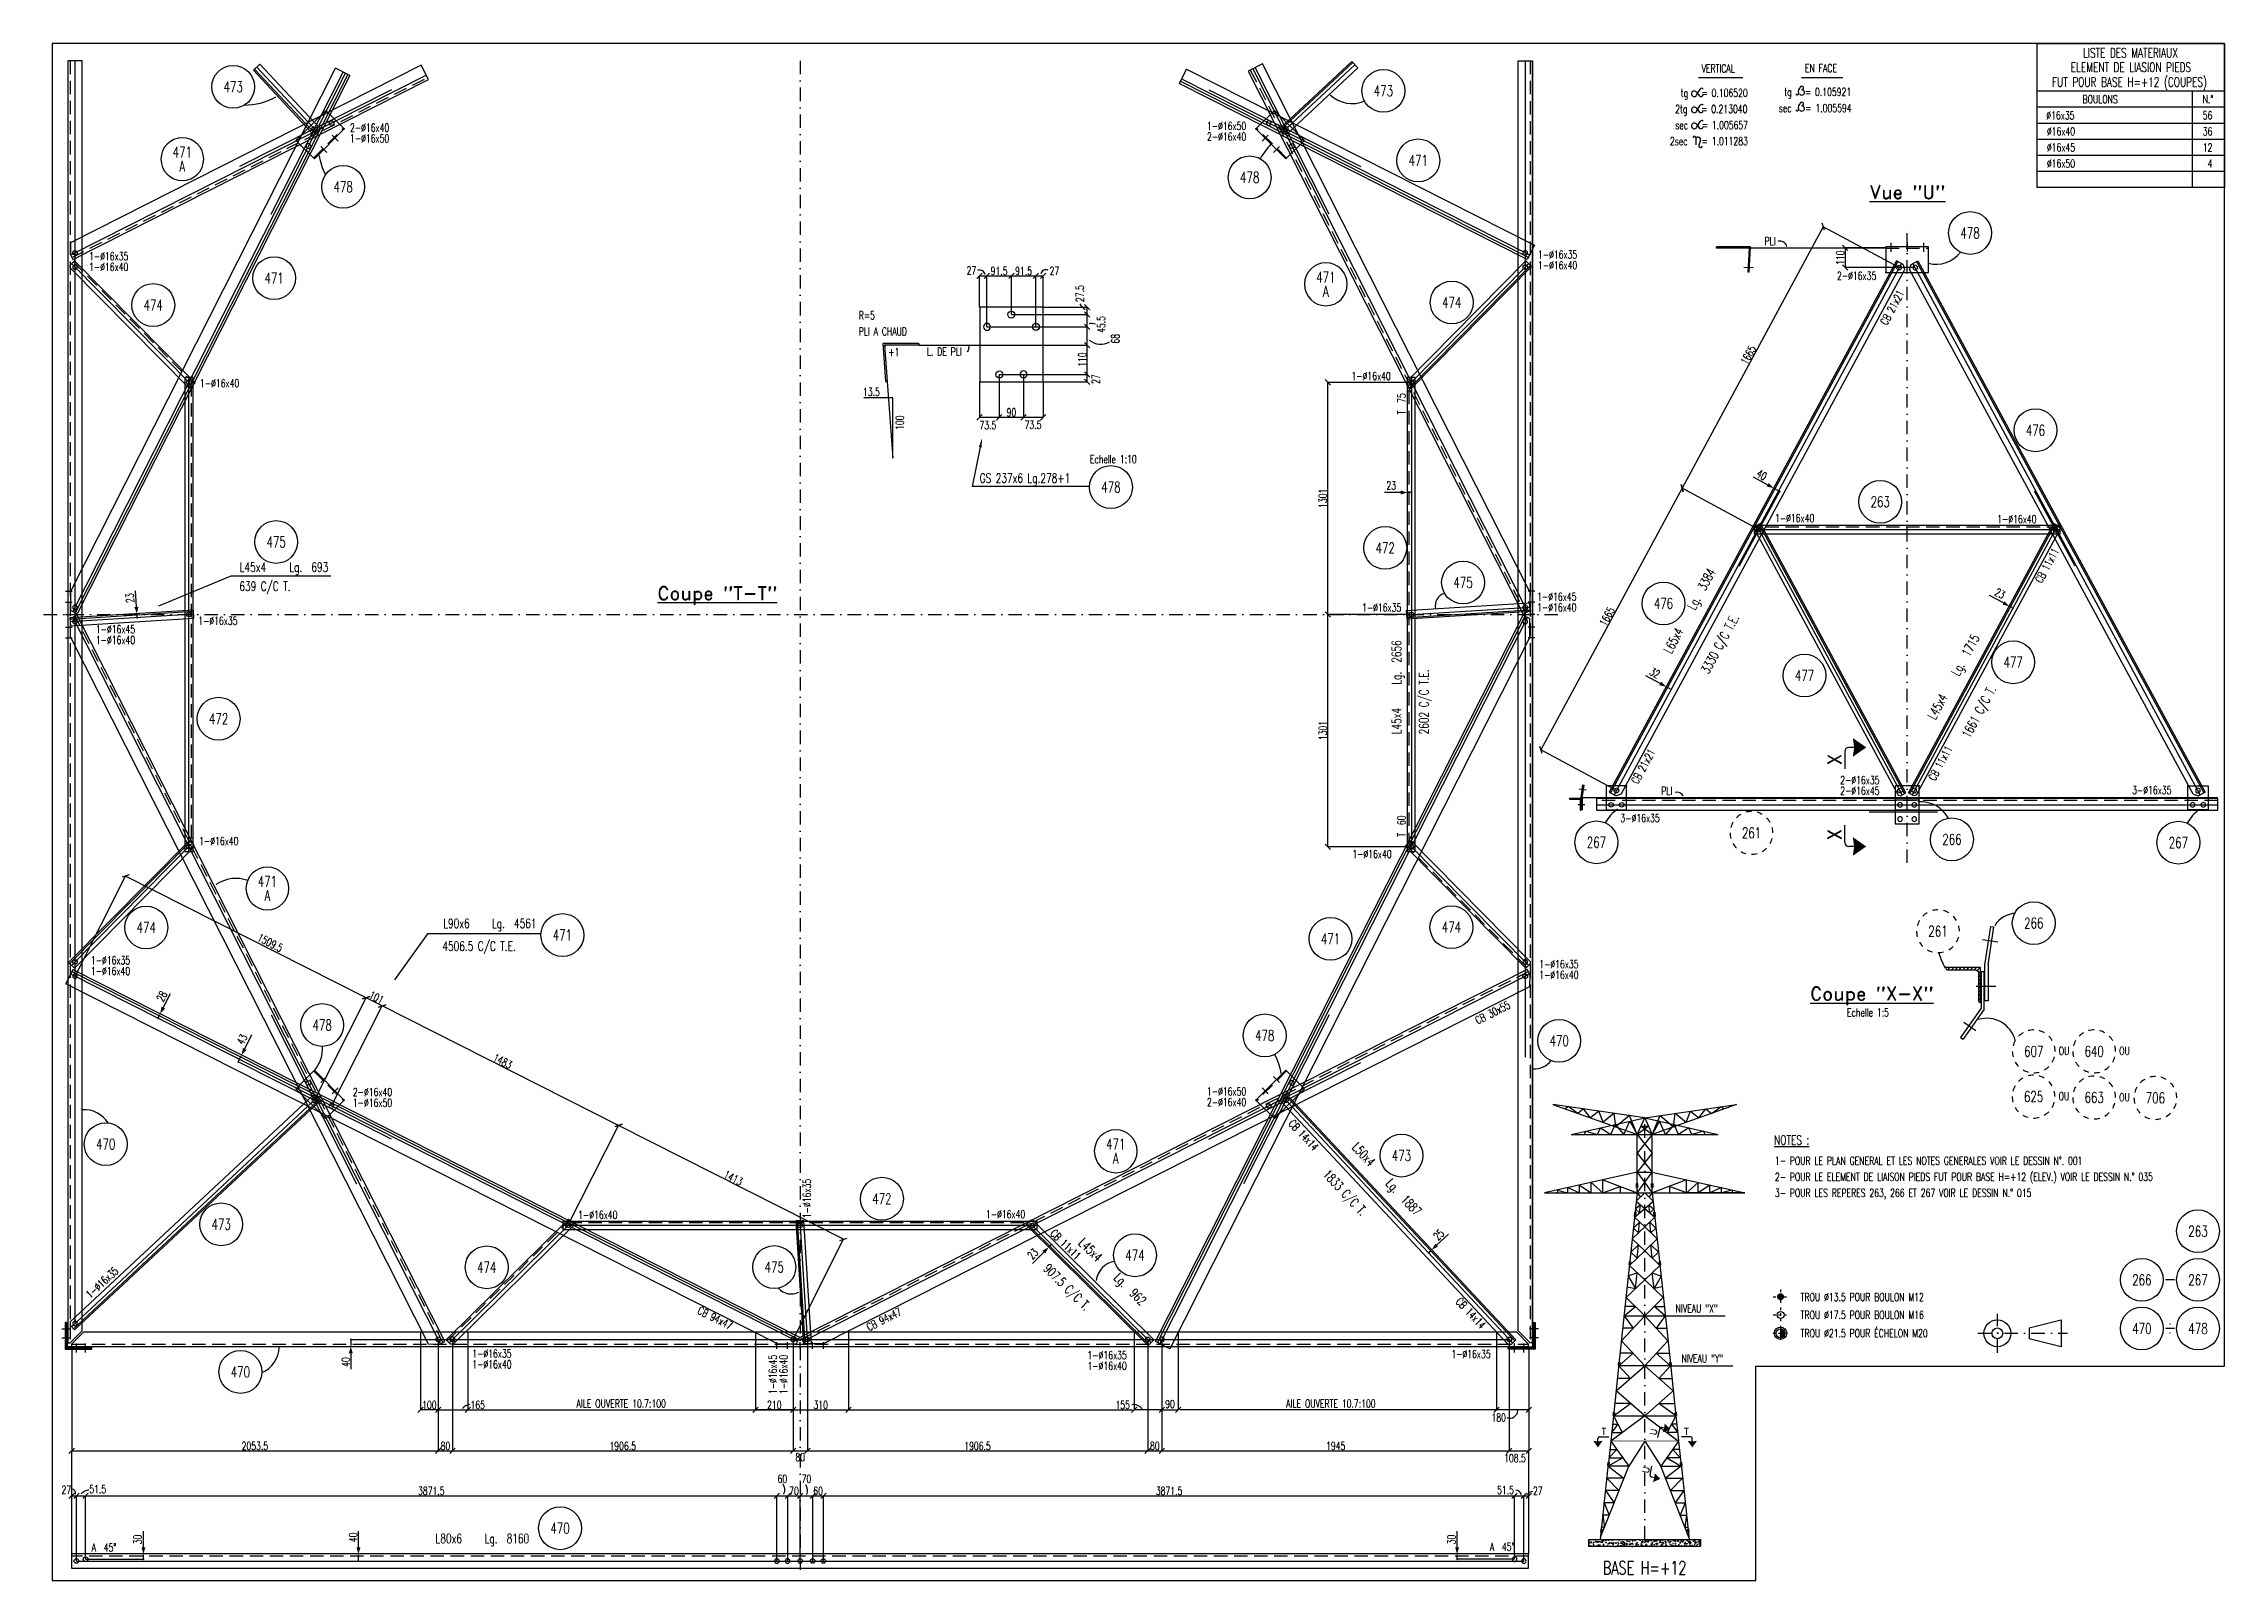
# Model space of a CAD drawing. Header units: feet. Extents: x 232669 to 244882, y -102166 to -93556.
import ezdxf
from ezdxf.enums import TextEntityAlignment as Align

# ---------------------------------------------------------------- set-up
doc = ezdxf.new("R2010")
doc.units = ezdxf.units.FT
doc.header["$LTSCALE"] = 150
doc.header["$MEASUREMENT"] = 0
doc.linetypes.add('DASHDOT', pattern=[1, 0.5, -0.25, 0, -0.25])
doc.linetypes.add('DASHED', pattern=[0.75, 0.5, -0.25])
doc.layers.get('0').update_dxf_attribs({"linetype": 'CONTINUOUS'})
for name, color, linetype in [('ASSI', 6, 'CONTINUOUS'), ('BOLLINI_1', 7, 'CONTINUOUS'), ('BOLLINI_5', 7, 'CONTINUOUS'), ('FORI', 2, 'CONTINUOUS'), ('LINEA-MEDIA', 7, 'CONTINUOUS'), ('LINEA_ANG', 2, 'CONTINUOUS'), ('LINEE_PIASTRE', 2, 'CONTINUOUS'), ('LM', 7, 'CONTINUOUS'), ('LP', 1, 'CONTINUOUS'), ('LS', 7, 'CONTINUOUS'), ('LSP', 1, 'CONTINUOUS'), ('MZ', 6, 'DASHDOT'), ('NOTATION', 2, 'CONTINUOUS'), ('PIASTRE', 5, 'CONTINUOUS'), ('PIEGA', 4, 'CONTINUOUS'), ('PIEGA_C_8577_50', 7, 'CONTINUOUS'), ('QT_MAL', 7, 'CONTINUOUS'), ('QT_MPR', 7, 'CONTINUOUS'), ('TRAT-Y', 7, 'DASHED')]:
    doc.layers.add(name, color=color, linetype=linetype)
doc.styles.add('PIEGATI', font='ROMANS8.shx', dxfattribs={"width": 0.7})
doc.styles.add('QUOTE', font='ROMANS8.SHX', dxfattribs={"width": 0.7})
doc.styles.add('RD', font='ROMAND8.SHX', dxfattribs={"width": 0.7})
doc.styles.add('RQL', font='ROMANS8.SHX', dxfattribs={"width": 0.7})
doc.styles.add('RS', font='ROMANS8.shx', dxfattribs={"width": 0.7})
doc.styles.get("Standard").update_dxf_attribs({"font": 'ROMANS8.SHX', "width": 0.7})
doc.dimstyles.new('FRECCE1', dxfattribs={"dimtxt": 45, "dimasz": 5, "dimexe": 0, "dimexo": 0, "dimgap": 1, "dimtad": 1, "dimzin": 0, "dimdsep": 46, "dimtxsty": 'RS', "dimblk1": 'QUOTP', "dimblk2": 'QUOTF', "dimsah": 1, "dimcen": 0, "dimclrd": 2, "dimclre": 2, "dimclrt": 7, "dimadec": 0, "dimazin": 0, "dimtfac": 1, "dimtix": 1, "dimtmove": 2, "dimatfit": 3, "dimldrblk": 'QUOTP', "dimfxl": 1, "dimtolj": 1, "dimtzin": 0, "dimarcsym": 0})
doc.dimstyles.new('TRATTO', dxfattribs={"dimscale": 0, "dimtxt": 45, "dimasz": 30, "dimexe": 0, "dimexo": 0, "dimgap": 5, "dimtad": 1, "dimrnd": 0.5, "dimdsep": 46, "dimtxsty": 'RS', "dimblk1": 'OBLIQUE', "dimblk2": 'OBLIQUE', "dimsah": 1, "dimcen": 0.09, "dimclrd": 2, "dimclre": 2, "dimclrt": 7, "dimadec": 0, "dimazin": 0, "dimtfac": 1, "dimtix": 1, "dimtmove": 2, "dimatfit": 3, "dimfxl": 1, "dimtolj": 1, "dimtzin": 0, "dimarcsym": 0})
pattern_1 = [(45, (1119.647, -6150.784), (-3.53553391, 3.53553391), [])]

msp = doc.modelspace()

# ---------------------------------------------------------------- texts
at = {"color": 7, "style": 'RS', "width": 0.7}
msp.add_text('L. DE PLI', height=45, dxfattribs=at).set_placement((237615.193, -95304.536))
at = {"style": 'RS', "width": 0.7}
for s, p in [('NIVEAU "X"', (241808.78, -100664.642)), ('NIVEAU "Y"', (241841.166, -100945.441))]:
    msp.add_text(s, height=45, dxfattribs=at).set_placement(p)
at = {"layer": 'LINEA-MEDIA', "style": 'RS', "width": 0.7}
for s, height, p in [('VERTICAL', 45.0005, (241954.111, -93718.141)), ('EN FACE', 45.0005, (242532.794, -93716.019)), ('2tg   = 0.213040', 45.00053, (241806.466, -93945.12)), ('tg   = 0.106520', 45.00053, (241837.57, -93855.119)), ('sec   = 1.005594', 45.00053, (242386.926, -93939.688)), ('tg   = 0.105921', 45.00053, (242416.796, -93849.687)), ('sec   = 1.005657', 45.00053, (241806.797, -94035.121)), ('2sec   = 1.011283', 45.00053, (241776.749, -94125.122))]:
    msp.add_text(s, height=height, dxfattribs=at).set_placement(p)
at = {"layer": 'LM', "style": 'RD', "width": 0.7}
for s, p in [('ELEMENT DE LIASION PIEDS', (244358.733, -93689.002)), ('LISTE DES MATERIAUX', (244355.796, -93608)), ('FUT POUR BASE H=+12 (COUPES)', (244350.655, -93775.596))]:
    msp.add_text(s, height=52.49475, dxfattribs=at).set_placement(p, align=Align.MIDDLE)
at = {"layer": 'LM', "linetype": 'ByBlock', "style": 'RS', "width": 0.7}
for s, p in [('OU', (243954.547, -99221.949)), ('OU', (244292.935, -99221.949)), ('OU', (243953.671, -99475.651)), ('OU', (244292.935, -99481.824)), ('TROU %%C13.5 POUR BOULON M12', (242509.16, -100601.053)), ('TROU %%C21.5 POUR ÉCHELON M20', (242509.169, -100804.01)), ('TROU %%C17.5 POUR BOULON M16', (242509.189, -100701.39))]:
    msp.add_text(s, height=45, dxfattribs=at).set_placement(p)
at = {"layer": 'LM', "color": 0, "style": 'RS', "width": 0.7}
for s, p in [('2- POUR LE ELEMENT DE LIAISON PIEDS FUT POUR BASE H=+12 (ELEV.) VOIR LE DESSIN N.° 035', (242364.762, -99927.582)), ('1- POUR LE PLAN GENERAL ET LES NOTES GENERALES VOIR LE DESSIN N%%D. 001', (242364.762, -99837.582)), ('3- POUR LES REPERES 263, 266 ET 267 VOIR LE DESSIN N.° 015', (242364.762, -100017.582))]:
    msp.add_text(s, height=45, dxfattribs=at).set_placement(p)
at = {"layer": 'LM', "char_height": 44.9937, "style": 'RD'}
for s, insert, attachment_point in [('BOULONS', (244087.85, -93868.18), 4), ('N.°', (244819.824, -93868.18), 6)]:
    msp.add_mtext(s, dxfattribs=dict(at, insert=insert, attachment_point=attachment_point))
at = {"layer": 'LS', "color": 7, "style": 'RS', "width": 0.7}
for s, height, p in [('∅16x35', 44.9937, (243884.695, -93980.695)), ('∅16x40', 44.9937, (243887.852, -94070.639)), ('∅16x45', 44.9937, (243887.852, -94160.639)), ('∅16x50', 44.9937, (243887.852, -94250.639)), ('Echelle 1:10', 45, (238528.623, -95906.745)), ('Echelle 1:5', 45, (242768.561, -99006.674)), ('AILE OUVERTE 10.7:100 ', 45, (235652.923, -101197.833)), ('AILE OUVERTE 10.7:100 ', 45, (239627.599, -101198.023))]:
    msp.add_text(s, height=height, dxfattribs=at).set_placement(p)
for s, height, p in [('56', 44.9937, (244815.107, -93980.652)), ('36', 44.9937, (244815.107, -94070.639)), ('12', 44.9937, (244815.107, -94160.639)), ('4', 44.994, (244815.107, -94250.639))]:
    msp.add_text(s, height=height, dxfattribs=at).set_placement(p, align=Align.RIGHT)
at = {"layer": 'LS', "color": 3, "style": 'RD'}
for s, height, p in [('%%UVue "U"', 75, (243107.187, -94388.973)), ('%%UCoupe "T-T"', 75, (236442.015, -96648.275, -2509.509)), ('%%UCoupe "X-X"', 75, (242907.441, -98891.285, -2509.509)), ('T', 37.5, (241407.271, -101332.808)), ('T', 37.5, (241868.788, -101332.808))]:
    msp.add_text(s, height=height, dxfattribs=at).set_placement(p, align=Align.MIDDLE)
at = {"layer": 'LS', "color": 7, "style": 'RS', "width": 0.7}
msp.add_text('13.5', height=45, dxfattribs=at).set_placement((237304.949, -95507.555), align=Align.MIDDLE)
msp.add_text('100', height=45, rotation=90, dxfattribs=at).set_placement((237463.604, -95680.308), align=Align.MIDDLE)
at = {"layer": 'LS', "color": 3, "style": 'RD'}
for s, height, rotation, p in [('X', 75, 90, (242698.916, -97566.301)), ('X', 75, 90, (242698.916, -97987.365)), ('U', 37.5, 78.6811612, (241685.256, -101334.385)), ('U', 37.5, 78.6811612, (241642.636, -101547.315))]:
    msp.add_text(s, height=height, rotation=rotation, dxfattribs=at).set_placement(p, align=Align.MIDDLE)
at = {"layer": 'LS', "color": 7, "char_height": 45, "attachment_point": 5, "style": 'RS'}
for insert in [(242338.26, -94662.584), (241759.489, -97742.833)]:
    msp.add_mtext('\\A1;PLI', dxfattribs=dict(at, insert=insert))
at = {"layer": 'LS', "color": 3, "insert": (241634.989, -102095.92), "char_height": 75, "attachment_point": 5, "style": 'RD'}
msp.add_mtext('BASE H=+12', dxfattribs=at)
at = {"layer": 'NOTATION', "color": 0, "style": 'RS', "width": 0.7}
msp.add_text('%%uNOTES :', height=52.5, dxfattribs=at).set_placement((242360.146, -99725.231))

# ---------------------------------------------------------------- blocks, each defined once
blk = doc.blocks.new('16')
blk.add_circle((0, 0), 1)
blk = doc.blocks.new('ASSE98')
blk.add_line((0, 0), (1, 0))
at = {"color": 7, "style": 'QUOTE', "width": 0.5, "flags": 1}
for tag, p in [('TI', (1.3831, 6.8273)), ('DI_S', (1.3831, 6.4218)), ('D_S', (1.3831, 6.0209)), ('E_S', (1.3831, 5.6806)), ('NFORI', (1.3645, 5.2979)), ('ALAR', (1.3635, 4.9325)), ('FAM', (1.3775, 4.5465)), ('ALA', (1.3831, 4.1926)), ('DISP2', (1.3831, 3.8497)), ('DISP1', (1.3831, 3.5069)), ('PINZAF', (1.3831, 3.164)), ('PINZAI', (1.3831, 2.8211)), ('TRP', (1.3831, 2.4783)), ('NP', (1.3831, 2.1354)), ('SV', (1.3831, 1.7926)), ('PESO', (1.3831, 1.4497)), ('QUA', (1.3831, 1.1069)), ('LUN', (1.3831, 0.764)), ('PROF', (1.3831, 0.4211)), ('POS', (1.3831, 0.0783))]:
    blk.add_attdef(tag, p, '', height=0.2, dxfattribs=at)
at = {"color": 7, "flags": 1}
for tag, p in [('LAV1', (3.0743, 6.8285)), ('LAV2', (3.0743, 6.4951)), ('LAV3', (3.0743, 6.1618)), ('LAV4', (3.0743, 5.8285)), ('LAV5', (3.0743, 5.4951)), ('LAV6', (3.0743, 5.1618)), ('LAV7', (3.0743, 4.8285)), ('LAV8', (3.0743, 4.4951)), ('LAV9', (3.0743, 4.1618)), ('LAV10', (3.0743, 3.8285))]:
    blk.add_attdef(tag, p, '', height=0.2, dxfattribs=at)
blk = doc.blocks.new('MRKR_98')
blk.add_point((0, 0))
at = {"color": 7, "style": 'QUOTE', "width": 0.5, "flags": 1}
for tag, p in [('AUX2', (3.71, 4.93)), ('NFORI', (3.72, 5.3)), ('TI', (3.73, 6.83)), ('AUX1', (3.73, 4.19)), ('DI_S', (3.73, 6.42)), ('D_S', (3.73, 6.02)), ('E_S', (3.73, 5.68)), ('FAM', (3.73, 4.55)), ('COMMESSA', (3.73, 3.85)), ('MD', (3.73, 3.51)), ('MP', (3.73, 3.16)), ('LARGHEZZA', (3.73, 2.82)), ('SPESSORE', (3.73, 2.48)), ('NP', (3.73, 2.14)), ('SV', (3.73, 1.79)), ('PESO', (3.73, 1.45)), ('QUA', (3.73, 1.11)), ('LUN', (3.73, 0.76)), ('PROF', (3.73, 0.42)), ('POS', (3.73, 0.08))]:
    blk.add_attdef(tag, p, '', height=0.2, dxfattribs=at)
at = {"color": 7, "flags": 1}
for tag, p in [('LAV1', (5.26, 6.88)), ('LAV2', (5.26, 6.55)), ('LAV3', (5.26, 6.21)), ('LAV4', (5.26, 5.88)), ('LAV5', (5.26, 5.55)), ('LAV6', (5.26, 5.21)), ('LAV7', (5.26, 4.88)), ('LAV8', (5.26, 4.55)), ('LAV9', (5.26, 4.21)), ('LAV10', (5.26, 3.88))]:
    blk.add_attdef(tag, p, '', height=0.2, dxfattribs=at)
blk = doc.blocks.new('xxx')
blk.add_circle((0, 0), 8)
at = {"color": 3, "style": 'RQL', "width": 0.7}
blk.add_attdef('POS', text='', height=4, dxfattribs=at).set_placement((0, 0), align=Align.MIDDLE)
at = {"style": 'RQL', "width": 0.7, "flags": 1}
for tag, p in [('TIPO', (-0.39, -8.66)), ('POS1', (-0.39, -5.42))]:
    blk.add_attdef(tag, p, '', height=2, dxfattribs=at)
blk = doc.blocks.new('bull')
at = {"style": 'RS', "width": 0.7, "flags": 1}
for tag, p in [('NN', (-12.25, 0)), ('SERRAGGIO', (0, -9.71)), ('DIAMETRO', (0, -4.86)), ('LUNGHEZZA', (0, -14.57)), ('TIPO', (0, -24.12)), ('NB', (0, -19.43)), ('EL', (-0.14, -29))]:
    blk.add_attdef(tag, p, '', height=3, dxfattribs=at)
at = {"style": 'RS', "width": 0.7}
blk.add_attdef('BULLONE', (0, 0), '', height=3, dxfattribs=at)
blk = doc.blocks.new('QUOTP')
at = {"layer": 'ASSI', "color": 2}
blk.add_lwpolyline([(-0.5, 0, 1.07, 1.07, 1), (0.5, 0, 1.07, 1.07, 1)], format="xyseb", close=True, dxfattribs=at)
blk = doc.blocks.new('QUOTF')
at = {"layer": 'LS', "color": 2}
blk.add_line((7.5, 0), (25.5, 0), dxfattribs=at)
blk.add_solid([(7.5, 2.25), (0, 0), (7.5, -2.25)], dxfattribs=at)
blk = doc.blocks.new('*D19')
at = {"layer": 'QT_MAL', "color": 2, "lineweight": -2, "transparency": 16777216}
blk.add_line((234432, -102053), (234432, -102023), dxfattribs=at)
at = {"layer": 'QT_MAL', "color": 2, "lineweight": -2, "transparency": 16777216, "xscale": 5, "yscale": 5, "zscale": 5}
for name, p, rotation in [('QUOTF', (234432, -102018), 90), ('QUOTP', (234432, -102058), 270)]:
    blk.add_blockref(name, p, dxfattribs=dict(at, rotation=rotation))
at = {"layer": 'QT_MAL', "color": 7, "transparency": 16777216, "insert": (234402, -101925), "char_height": 45, "attachment_point": 5, "rotation": 90, "style": 'RS'}
blk.add_mtext('\\A1;40', dxfattribs=at)
blk = doc.blocks.new('zzz')
at = {"linetype": 'Continuous'}
for start, end in [(180, 195), (150, 165), (120, 135), (90, 105), (60, 75), (30, 45), (0, 15), (210, 225), (240, 255), (270, 285), (300, 315), (330, 345)]:
    blk.add_arc((0, 0), 8, start, end, dxfattribs=at)
at = {"color": 3, "style": 'RQL', "width": 0.7}
blk.add_attdef('POS1', text='', height=4, dxfattribs=at).set_placement((0, 0), align=Align.MIDDLE)
at = {"color": 3, "style": 'RQL', "width": 0.7, "flags": 1}
blk.add_attdef('TIPO', (0, -8), '', height=3, dxfattribs=at)
blk = doc.blocks.new('_OBLIQUE')
at = {"color": 0, "linetype": 'ByBlock'}
blk.add_line((-0.5, -0.5), (0.5, 0.5), dxfattribs=at)
blk = doc.blocks.new('*D67')
at = {"layer": 'LS', "color": 2, "lineweight": -2, "transparency": 16777216}
for p, q in [((242987, -94701), (242758, -94701)), ((242758, -94701), (242758, -94811)), ((243151, -94811), (242758, -94811))]:
    blk.add_line(p, q, dxfattribs=at)
at = {"layer": 'LS', "color": 2, "lineweight": -2, "transparency": 16777216, "xscale": 30, "yscale": 30, "zscale": 30}
for p, rotation in [((242758, -94701), 90), ((242758, -94811), 270)]:
    blk.add_blockref('_OBLIQUE', p, dxfattribs=dict(at, rotation=rotation))
at = {"layer": 'LS', "color": 7, "transparency": 16777216, "insert": (242731, -94756), "char_height": 45, "attachment_point": 5, "rotation": 90, "style": 'RS'}
blk.add_mtext('\\A1;110', dxfattribs=at)
blk = doc.blocks.new('*D68')
at = {"layer": 'QT_MPR', "color": 2, "lineweight": -2, "transparency": 16777216}
for p, q in [((242636, -94582), (241845, -96047)), ((243061, -94811), (242636, -94582)), ((242276, -96280), (241845, -96047))]:
    blk.add_line(p, q, dxfattribs=at)
at = {"layer": 'QT_MPR', "color": 2, "lineweight": -2, "transparency": 16777216, "xscale": 30, "yscale": 30, "zscale": 30}
for p, rotation in [((242636, -94582), 61.60860562437529), ((241845, -96047), 241.6086056243753)]:
    blk.add_blockref('_OBLIQUE', p, dxfattribs=dict(at, rotation=rotation))
at = {"layer": 'QT_MPR', "color": 7, "transparency": 16777216, "insert": (242216, -95301), "char_height": 45, "attachment_point": 5, "rotation": 61.6086, "style": 'RS'}
blk.add_mtext('\\A1;1665', dxfattribs=at)
blk = doc.blocks.new('*D69')
at = {"layer": 'QT_MPR', "color": 2, "lineweight": -2, "transparency": 16777216}
for p, q in [((241845, -96047), (241053, -97512)), ((242276, -96280), (241845, -96047)), ((241477, -97741), (241053, -97512))]:
    blk.add_line(p, q, dxfattribs=at)
at = {"layer": 'QT_MPR', "color": 2, "lineweight": -2, "transparency": 16777216, "xscale": 30, "yscale": 30, "zscale": 30}
for p, rotation in [((241845, -96047), 61.60860562437529), ((241053, -97512), 241.6086056243753)]:
    blk.add_blockref('_OBLIQUE', p, dxfattribs=dict(at, rotation=rotation))
at = {"layer": 'QT_MPR', "color": 7, "transparency": 16777216, "insert": (241425, -96766), "char_height": 45, "attachment_point": 5, "rotation": 61.6086, "style": 'RS'}
blk.add_mtext('\\A1;1665', dxfattribs=at)
blk = doc.blocks.new('12')
at = {"color": 0}
for p, q in [((-1, 0.06), (-0.06, 1)), ((-1, 0.01), (-0.01, 1)), ((-1, -0.03), (0.03, 1)), ((-1, -0.07), (0.07, 1)), ((0.09, -1), (-1, 0.09)), ((0.05, -1), (-1, 0.05)), ((0, -1), (-1, 0)), ((-0.99, 0.16), (-0.16, 0.99)), ((-0.99, 0.11), (-0.11, 0.99)), ((-0.99, -0.11), (0.11, 0.99)), ((-0.99, -0.15), (0.15, 0.99)), ((0.17, -0.99), (-0.99, 0.17)), ((0.13, -0.99), (-0.99, 0.13)), ((-0.98, 0.22), (-0.22, 0.98)), ((-0.98, -0.19), (0.19, 0.98)), ((0.21, -0.98), (-0.98, 0.21)), ((-0.97, -0.23), (0.23, 0.97)), ((0.24, -0.97), (-0.97, 0.24)), ((-0.96, 0.28), (-0.28, 0.96)), ((-0.96, -0.27), (0.27, 0.96)), ((0.28, -0.96), (-0.96, 0.28)), ((-0.95, -0.3), (0.3, 0.95)), ((0.31, -0.95), (-0.95, 0.31)), ((-0.94, 0.34), (-0.34, 0.94)), ((-0.94, -0.33), (0.33, 0.94)), ((0.35, -0.94), (-0.94, 0.35)), ((-0.93, -0.37), (0.37, 0.93)), ((0.38, -0.93), (-0.93, 0.38)), ((-0.92, -0.4), (0.4, 0.92)), ((-0.91, 0.42), (-0.42, 0.91)), ((0.41, -0.91), (-0.91, 0.41)), ((-0.9, -0.43), (0.43, 0.9)), ((0.44, -0.9), (-0.9, 0.44)), ((-0.89, -0.46), (0.46, 0.89)), ((0.47, -0.88), (-0.88, 0.47)), ((-0.87, -0.49), (0.49, 0.87)), ((0.5, -0.87), (-0.87, 0.5)), ((-0.86, 0.52), (-0.52, 0.86)), ((-0.86, -0.52), (0.52, 0.86)), ((0.53, -0.85), (-0.85, 0.53)), ((-0.84, -0.54), (0.54, 0.84)), ((0.55, -0.83), (-0.83, 0.55)), ((-0.82, -0.57), (0.57, 0.82)), ((0.58, -0.81), (-0.81, 0.58)), ((-0.8, -0.6), (0.6, 0.8)), ((0.61, -0.79), (-0.79, 0.61)), ((-0.78, -0.62), (0.62, 0.78)), ((0.63, -0.78), (-0.78, 0.63)), ((-0.76, -0.65), (0.65, 0.76)), ((0.66, -0.75), (-0.75, 0.66)), ((-0.74, -0.67), (0.67, 0.74)), ((0.68, -0.73), (-0.73, 0.68)), ((-0.72, -0.69), (0.69, 0.72)), ((0.7, -0.71), (-0.71, 0.7)), ((-0.7, -0.72), (0.72, 0.7)), ((0.73, -0.69), (-0.69, 0.73)), ((0.75, -0.67), (-0.67, 0.75)), ((-0.67, -0.74), (0.74, 0.67)), ((-0.65, -0.76), (0.76, 0.65)), ((0.77, -0.64), (-0.64, 0.77)), ((-0.63, -0.78), (0.78, 0.63)), ((0.79, -0.62), (-0.62, 0.79)), ((-0.6, -0.8), (0.8, 0.6)), ((0.81, -0.59), (-0.59, 0.81)), ((-0.57, -0.82), (0.82, 0.57)), ((0.83, -0.56), (-0.56, 0.83)), ((-0.55, -0.84), (0.84, 0.55)), ((0.84, -0.54), (-0.54, 0.84)), ((-0.52, -0.85), (0.85, 0.52)), ((0.86, -0.51), (-0.51, 0.86)), ((-0.49, -0.87), (0.87, 0.49)), ((0.88, -0.48), (-0.48, 0.88)), ((-0.46, -0.89), (0.89, 0.46)), ((0.89, -0.45), (-0.45, 0.89)), ((-0.43, -0.9), (0.9, 0.43)), ((0.91, -0.42), (-0.42, 0.91)), ((-0.4, -0.92), (0.92, 0.4)), ((0.92, -0.39), (-0.39, 0.92)), ((-0.37, -0.93), (0.93, 0.37)), ((0.93, -0.36), (-0.36, 0.93)), ((-0.34, -0.94), (0.94, 0.34)), ((0.95, -0.33), (-0.33, 0.95)), ((-0.3, -0.95), (0.95, 0.3)), ((0.96, -0.29), (-0.29, 0.96)), ((-0.27, -0.96), (0.96, 0.27)), ((0.97, -0.26), (-0.26, 0.97)), ((-0.23, -0.97), (0.97, 0.23)), ((0.98, -0.22), (-0.22, 0.98)), ((-0.2, -0.98), (0.98, 0.2)), ((0.98, -0.18), (-0.18, 0.98)), ((-0.16, -0.99), (0.99, 0.16)), ((0.99, -0.14), (-0.14, 0.99)), ((-0.12, -0.99), (0.99, 0.12)), ((0.99, -0.1), (-0.1, 0.99)), ((-0.08, -1), (1, 0.08)), ((1, -0.06), (-0.06, 1)), ((-0.04, -1), (1, 0.04)), ((1, -0.02), (-0.02, 1)), ((1, 0.02), (0.02, 1)), ((1, 0.07), (0.07, 1)), ((0.99, 0.12), (0.12, 0.99)), ((0.98, 0.17), (0.17, 0.98)), ((0.97, 0.23), (0.23, 0.97)), ((0.96, 0.29), (0.29, 0.96)), ((0.93, 0.36), (0.36, 0.93)), ((0.9, 0.44), (0.44, 0.9)), ((0.84, 0.55), (0.55, 0.84)), ((-0.04, -1), (-1, -0.04)), ((-0.09, -1), (-1, -0.09)), ((-0.14, -0.99), (-0.99, -0.14)), ((-0.2, -0.98), (-0.98, -0.2)), ((-0.25, -0.97), (-0.97, -0.25)), ((-0.32, -0.95), (-0.95, -0.32)), ((-0.39, -0.92), (-0.92, -0.39)), ((-0.48, -0.88), (-0.88, -0.48)), ((-0.6, -0.8), (-0.8, -0.6)), ((0.01, -1), (1, -0.01)), ((0.05, -1), (1, -0.05)), ((0.1, -0.99), (0.99, -0.1)), ((0.15, -0.99), (0.99, -0.15)), ((0.21, -0.98), (0.98, -0.21)), ((0.27, -0.96), (0.96, -0.27)), ((0.33, -0.94), (0.94, -0.33)), ((0.41, -0.91), (0.91, -0.41)), ((0.5, -0.87), (0.87, -0.5)), ((0.66, -0.75), (0.75, -0.66))]:
    blk.add_line(p, q, dxfattribs=at)
blk.add_circle((0, 0), 1)
blk = doc.blocks.new('20')
at = {"color": 0}
for p, q in [((0, 0.98), (0.02, 1)), ((0, 0.94), (0.06, 1)), ((1, -0.01), (0, 0.99)), ((0, 0.89), (0.1, 0.99)), ((0, 0.85), (0.14, 0.99)), ((0, 0.8), (0.18, 0.98)), ((0, 0.76), (0.22, 0.98)), ((0, 0.71), (0.25, 0.97)), ((0, 0.67), (0.29, 0.96)), ((1, -0.05), (0, 0.95)), ((0, 0.62), (0.32, 0.95)), ((0, 0.58), (0.36, 0.93)), ((0, 0.53), (0.39, 0.92)), ((0, 0.49), (0.42, 0.91)), ((1, -0.09), (0, 0.9)), ((0, 0.44), (0.45, 0.89)), ((0, 0.4), (0.48, 0.88)), ((0.99, -0.13), (0, 0.86)), ((0, 0.35), (0.51, 0.86)), ((0, 0.31), (0.54, 0.84)), ((0, 0.26), (0.56, 0.83)), ((0.99, -0.17), (0, 0.81)), ((0, 0.22), (0.59, 0.81)), ((0, 0.17), (0.61, 0.79)), ((0.98, -0.21), (0, 0.77)), ((0, 0.13), (0.64, 0.77)), ((0, 0.08), (0.66, 0.75)), ((0, 0.04), (0.69, 0.73)), ((0.97, -0.25), (0, 0.72)), ((0, -0.01), (0.71, 0.7)), ((0.96, -0.28), (0, 0.68)), ((0, -0.05), (0.73, 0.68)), ((0, -0.1), (0.75, 0.66)), ((0.95, -0.32), (0, 0.63)), ((0, -0.14), (0.77, 0.63)), ((0, -0.19), (0.79, 0.61)), ((0.94, -0.35), (0, 0.59)), ((0, -0.23), (0.81, 0.58)), ((0, -0.28), (0.83, 0.56)), ((0.92, -0.38), (0, 0.54)), ((0, -0.32), (0.85, 0.53)), ((0.91, -0.41), (0, 0.5)), ((0, -0.36), (0.87, 0.5)), ((0, -0.41), (0.88, 0.47)), ((0.9, -0.44), (0, 0.45)), ((0, -0.45), (0.9, 0.44)), ((0.88, -0.47), (0, 0.41)), ((0, -0.5), (0.91, 0.41)), ((0, -0.54), (0.92, 0.38)), ((0.87, -0.5), (0, 0.36)), ((0, -0.59), (0.94, 0.35)), ((0.85, -0.53), (0, 0.32)), ((0, -0.63), (0.95, 0.31)), ((0, -0.68), (0.96, 0.28)), ((0.83, -0.56), (0, 0.27)), ((0, -0.72), (0.97, 0.25)), ((0.81, -0.58), (0, 0.23)), ((0, -0.77), (0.98, 0.21)), ((0.79, -0.61), (0, 0.18)), ((0, -0.81), (0.99, 0.17)), ((0.77, -0.63), (0, 0.14)), ((0, -0.86), (0.99, 0.13)), ((0.75, -0.66), (0, 0.09)), ((0, -0.9), (1, 0.09)), ((0.73, -0.68), (0, 0.05)), ((0, -0.95), (1, 0.05)), ((0.71, -0.7), (0, 0.01)), ((0, -0.99), (1, 0.01)), ((1, 0.04), (0.04, 1)), ((1, 0.09), (0.09, 1)), ((0.99, 0.14), (0.14, 0.99)), ((0.98, 0.19), (0.19, 0.98)), ((0.97, 0.25), (0.25, 0.97)), ((0.95, 0.31), (0.31, 0.95)), ((0.92, 0.38), (0.38, 0.92)), ((0.88, 0.47), (0.47, 0.88)), ((0.81, 0.59), (0.59, 0.81)), ((0.69, -0.73), (0, -0.04)), ((0.66, -0.75), (0, -0.08)), ((0.64, -0.77), (0, -0.13)), ((0.61, -0.79), (0, -0.17)), ((0.59, -0.81), (0, -0.22)), ((0.56, -0.83), (0, -0.26)), ((0.54, -0.84), (0, -0.31)), ((0.51, -0.86), (0, -0.35)), ((0.48, -0.88), (0, -0.4)), ((0.45, -0.89), (0, -0.44)), ((0.42, -0.91), (0, -0.49)), ((0.39, -0.92), (0, -0.53)), ((0.36, -0.93), (0, -0.58)), ((0.32, -0.95), (0, -0.62)), ((0.29, -0.96), (0, -0.67)), ((0.25, -0.97), (0, -0.71)), ((0.22, -0.98), (0, -0.76)), ((0.18, -0.98), (0, -0.8)), ((0.14, -0.99), (0, -0.85)), ((0.1, -0.99), (0, -0.89)), ((0.04, -1), (1, -0.04)), ((0.09, -1), (1, -0.09)), ((0.14, -0.99), (0.99, -0.14)), ((0.19, -0.98), (0.98, -0.19)), ((0.25, -0.97), (0.97, -0.25)), ((0.31, -0.95), (0.95, -0.31)), ((0.38, -0.92), (0.92, -0.38)), ((0.47, -0.88), (0.88, -0.47)), ((0.59, -0.81), (0.81, -0.59))]:
    blk.add_line(p, q, dxfattribs=at)
blk.add_line((0, 1), (0, -1))
blk.add_circle((0, 0), 1)
blk = doc.blocks.new('LPIEGA')
at = {"color": 0, "linetype": 'ByBlock'}
blk.add_line((0, 0), (1, 0), dxfattribs=at)
at = {"color": 0}
for tag, p in [('VUOTO3', (1, 13)), ('VUOTO2', (1, 11)), ('VUOTO1', (1, 9))]:
    blk.add_attdef(tag, p, '', height=1, dxfattribs=at)
at = {"color": 0, "flags": 1}
for tag, p in [('ANG_PIE', (1, 7)), ('INC_PIE', (1, 5)), ('CF', (1, 3)), ('RAGGIO', (1, 1))]:
    blk.add_attdef(tag, p, '', height=1, dxfattribs=at)
blk = doc.blocks.new('*D35')
at = {"layer": 'QT_MPR', "color": 2, "lineweight": -2, "transparency": 16777216}
for p, q in [((237911, -95033), (237911, -94857)), ((237911, -94857), (237952, -94857)), ((237952, -95143), (237952, -94857))]:
    blk.add_line(p, q, dxfattribs=at)
at = {"layer": 'QT_MPR', "color": 2, "lineweight": -2, "transparency": 16777216, "xscale": 30, "yscale": 30, "zscale": 30, "rotation": 180}
blk.add_blockref('_OBLIQUE', (237911, -94857), dxfattribs=at)
at = {"layer": 'QT_MPR', "color": 2, "lineweight": -2, "transparency": 16777216, "xscale": 30, "yscale": 30, "zscale": 30}
blk.add_blockref('_OBLIQUE', (237952, -94857), dxfattribs=at)
at = {"layer": 'QT_MPR', "color": 7, "transparency": 16777216, "insert": (237865, -94827), "char_height": 45, "attachment_point": 5, "style": 'RS'}
blk.add_mtext('\\A1;27', dxfattribs=at)
blk = doc.blocks.new('*D36')
at = {"layer": 'QT_MPR', "color": 2, "lineweight": -2, "transparency": 16777216}
for p, q in [((237952, -95143), (237952, -94857)), ((237952, -94857), (238089, -94857)), ((238089, -95074), (238089, -94857))]:
    blk.add_line(p, q, dxfattribs=at)
at = {"layer": 'QT_MPR', "color": 2, "lineweight": -2, "transparency": 16777216, "xscale": 30, "yscale": 30, "zscale": 30, "rotation": 180}
blk.add_blockref('_OBLIQUE', (237952, -94857), dxfattribs=at)
at = {"layer": 'QT_MPR', "color": 2, "lineweight": -2, "transparency": 16777216, "xscale": 30, "yscale": 30, "zscale": 30}
blk.add_blockref('_OBLIQUE', (238089, -94857), dxfattribs=at)
at = {"layer": 'QT_MPR', "color": 7, "transparency": 16777216, "insert": (238020, -94830), "char_height": 45, "attachment_point": 5, "style": 'RS'}
blk.add_mtext('\\A1;91.5', dxfattribs=at)
blk = doc.blocks.new('*D37')
at = {"layer": 'QT_MPR', "color": 2, "lineweight": -2, "transparency": 16777216}
for p, q in [((238089, -95074), (238089, -94857)), ((238089, -94857), (238226, -94857)), ((238226, -95143), (238226, -94857))]:
    blk.add_line(p, q, dxfattribs=at)
at = {"layer": 'QT_MPR', "color": 2, "lineweight": -2, "transparency": 16777216, "xscale": 30, "yscale": 30, "zscale": 30, "rotation": 180}
blk.add_blockref('_OBLIQUE', (238089, -94857), dxfattribs=at)
at = {"layer": 'QT_MPR', "color": 2, "lineweight": -2, "transparency": 16777216, "xscale": 30, "yscale": 30, "zscale": 30}
blk.add_blockref('_OBLIQUE', (238226, -94857), dxfattribs=at)
at = {"layer": 'QT_MPR', "color": 7, "transparency": 16777216, "insert": (238157, -94830), "char_height": 45, "attachment_point": 5, "style": 'RS'}
blk.add_mtext('\\A1;91.5', dxfattribs=at)
blk = doc.blocks.new('*D38')
at = {"layer": 'QT_MPR', "color": 2, "lineweight": -2, "transparency": 16777216}
for p, q in [((238226, -95143), (238226, -94857)), ((238226, -94857), (238267, -94857)), ((238267, -95033), (238267, -94857))]:
    blk.add_line(p, q, dxfattribs=at)
at = {"layer": 'QT_MPR', "color": 2, "lineweight": -2, "transparency": 16777216, "xscale": 30, "yscale": 30, "zscale": 30, "rotation": 180}
blk.add_blockref('_OBLIQUE', (238226, -94857), dxfattribs=at)
at = {"layer": 'QT_MPR', "color": 2, "lineweight": -2, "transparency": 16777216, "xscale": 30, "yscale": 30, "zscale": 30}
blk.add_blockref('_OBLIQUE', (238267, -94857), dxfattribs=at)
at = {"layer": 'QT_MPR', "color": 7, "transparency": 16777216, "insert": (238330, -94829), "char_height": 45, "attachment_point": 5, "style": 'RS'}
blk.add_mtext('\\A1;27', dxfattribs=at)
blk = doc.blocks.new('*D39')
at = {"layer": 'QT_MPR', "color": 2, "lineweight": -2, "transparency": 16777216}
for p, q in [((237911, -95451), (237911, -95650)), ((238021, -95410), (238021, -95650)), ((237911, -95650), (238021, -95650))]:
    blk.add_line(p, q, dxfattribs=at)
at = {"layer": 'QT_MPR', "color": 2, "lineweight": -2, "transparency": 16777216, "xscale": 30, "yscale": 30, "zscale": 30, "rotation": 180}
blk.add_blockref('_OBLIQUE', (237911, -95650), dxfattribs=at)
at = {"layer": 'QT_MPR', "color": 2, "lineweight": -2, "transparency": 16777216, "xscale": 30, "yscale": 30, "zscale": 30}
blk.add_blockref('_OBLIQUE', (238021, -95650), dxfattribs=at)
at = {"layer": 'QT_MPR', "color": 7, "transparency": 16777216, "insert": (237957, -95694), "char_height": 45, "attachment_point": 5, "style": 'RS'}
blk.add_mtext('\\A1;73.5', dxfattribs=at)
blk = doc.blocks.new('*D40')
at = {"layer": 'QT_MPR', "color": 2, "lineweight": -2, "transparency": 16777216}
for p, q in [((238021, -95410), (238021, -95650)), ((238156, -95410), (238156, -95650)), ((238021, -95650), (238156, -95650))]:
    blk.add_line(p, q, dxfattribs=at)
at = {"layer": 'QT_MPR', "color": 2, "lineweight": -2, "transparency": 16777216, "xscale": 30, "yscale": 30, "zscale": 30, "rotation": 180}
blk.add_blockref('_OBLIQUE', (238021, -95650), dxfattribs=at)
at = {"layer": 'QT_MPR', "color": 2, "lineweight": -2, "transparency": 16777216, "xscale": 30, "yscale": 30, "zscale": 30}
blk.add_blockref('_OBLIQUE', (238156, -95650), dxfattribs=at)
at = {"layer": 'QT_MPR', "color": 7, "transparency": 16777216, "insert": (238089, -95622), "char_height": 45, "attachment_point": 5, "style": 'RS'}
blk.add_mtext('\\A1;90', dxfattribs=at)
blk = doc.blocks.new('*D41')
at = {"layer": 'QT_MPR', "color": 2, "lineweight": -2, "transparency": 16777216}
for p, q in [((238156, -95410), (238156, -95650)), ((238267, -95451), (238267, -95650)), ((238156, -95650), (238267, -95650))]:
    blk.add_line(p, q, dxfattribs=at)
at = {"layer": 'QT_MPR', "color": 2, "lineweight": -2, "transparency": 16777216, "xscale": 30, "yscale": 30, "zscale": 30, "rotation": 180}
blk.add_blockref('_OBLIQUE', (238156, -95650), dxfattribs=at)
at = {"layer": 'QT_MPR', "color": 2, "lineweight": -2, "transparency": 16777216, "xscale": 30, "yscale": 30, "zscale": 30}
blk.add_blockref('_OBLIQUE', (238267, -95650), dxfattribs=at)
at = {"layer": 'QT_MPR', "color": 7, "transparency": 16777216, "insert": (238210, -95692), "char_height": 45, "attachment_point": 5, "style": 'RS'}
blk.add_mtext('\\A1;73.5', dxfattribs=at)
blk = doc.blocks.new('*D42')
at = {"layer": 'QT_MPR', "color": 2, "lineweight": -2, "transparency": 16777216}
for p, q in [((238156, -95410), (238513, -95410)), ((238267, -95451), (238513, -95451)), ((238513, -95451), (238513, -95410))]:
    blk.add_line(p, q, dxfattribs=at)
at = {"layer": 'QT_MPR', "color": 2, "lineweight": -2, "transparency": 16777216, "xscale": 30, "yscale": 30, "zscale": 30}
for p, rotation in [((238513, -95410), 90), ((238513, -95451), 270)]:
    blk.add_blockref('_OBLIQUE', p, dxfattribs=dict(at, rotation=rotation))
at = {"layer": 'QT_MPR', "color": 7, "transparency": 16777216, "insert": (238561, -95436), "char_height": 45, "attachment_point": 5, "rotation": 90, "style": 'RS'}
blk.add_mtext('\\A1;27', dxfattribs=at)
blk = doc.blocks.new('*D43')
at = {"layer": 'QT_MPR', "color": 2, "lineweight": -2, "transparency": 16777216}
for p, q in [((238267, -95245), (238513, -95245)), ((238513, -95410), (238513, -95245)), ((238156, -95410), (238513, -95410))]:
    blk.add_line(p, q, dxfattribs=at)
at = {"layer": 'QT_MPR', "color": 2, "lineweight": -2, "transparency": 16777216, "xscale": 30, "yscale": 30, "zscale": 30}
for p, rotation in [((238513, -95245), 90), ((238513, -95410), 270)]:
    blk.add_blockref('_OBLIQUE', p, dxfattribs=dict(at, rotation=rotation))
at = {"layer": 'QT_MPR', "color": 7, "transparency": 16777216, "insert": (238486, -95327), "char_height": 45, "attachment_point": 5, "rotation": 90, "style": 'RS'}
blk.add_mtext('\\A1;110', dxfattribs=at)
blk = doc.blocks.new('*D44')
at = {"layer": 'QT_MPR', "color": 2, "lineweight": -2, "transparency": 16777216}
for p, q in [((238226, -95143), (238513, -95143)), ((238267, -95245), (238513, -95245)), ((238513, -95245), (238513, -95143))]:
    blk.add_line(p, q, dxfattribs=at)
at = {"layer": 'QT_MPR', "color": 2, "lineweight": -2, "transparency": 16777216, "xscale": 30, "yscale": 30, "zscale": 30}
for p, rotation in [((238513, -95143), 90), ((238513, -95245), 270)]:
    blk.add_blockref('_OBLIQUE', p, dxfattribs=dict(at, rotation=rotation))
at = {"layer": 'QT_MPR', "color": 7, "transparency": 16777216, "insert": (238671, -95210), "char_height": 45, "attachment_point": 5, "rotation": 90, "style": 'RS'}
blk.add_mtext('\\A1;68', dxfattribs=at)
blk = doc.blocks.new('*D45')
at = {"layer": 'QT_MPR', "color": 2, "lineweight": -2, "transparency": 16777216}
for p, q in [((238089, -95074), (238513, -95074)), ((238513, -95143), (238513, -95074)), ((238226, -95143), (238513, -95143))]:
    blk.add_line(p, q, dxfattribs=at)
at = {"layer": 'QT_MPR', "color": 2, "lineweight": -2, "transparency": 16777216, "xscale": 30, "yscale": 30, "zscale": 30}
for p, rotation in [((238513, -95074), 90), ((238513, -95143), 270)]:
    blk.add_blockref('_OBLIQUE', p, dxfattribs=dict(at, rotation=rotation))
at = {"layer": 'QT_MPR', "color": 7, "transparency": 16777216, "insert": (238591, -95130), "char_height": 45, "attachment_point": 5, "rotation": 90, "style": 'RS'}
blk.add_mtext('\\A1;45.5', dxfattribs=at)
blk = doc.blocks.new('*D46')
at = {"layer": 'QT_MPR', "color": 2, "lineweight": -2, "transparency": 16777216}
for p, q in [((238089, -95074), (238513, -95074)), ((238267, -95033), (238513, -95033)), ((238513, -95074), (238513, -95033))]:
    blk.add_line(p, q, dxfattribs=at)
at = {"layer": 'QT_MPR', "color": 2, "lineweight": -2, "transparency": 16777216, "xscale": 30, "yscale": 30, "zscale": 30}
for p, rotation in [((238513, -95033), 90), ((238513, -95074), 270)]:
    blk.add_blockref('_OBLIQUE', p, dxfattribs=dict(at, rotation=rotation))
at = {"layer": 'QT_MPR', "color": 7, "transparency": 16777216, "insert": (238472, -94957), "char_height": 45, "attachment_point": 5, "rotation": 90, "style": 'RS'}
blk.add_mtext('\\A1;27.5', dxfattribs=at)
blk = doc.blocks.new('*D47')
at = {"layer": 'QT_MPR', "color": 2, "lineweight": -2, "transparency": 16777216}
for p, q in [((235605, -100178), (235889, -99617)), ((237149, -100255), (235889, -99617)), ((236866, -100816), (237149, -100255))]:
    blk.add_line(p, q, dxfattribs=at)
at = {"layer": 'QT_MPR', "color": 2, "lineweight": -2, "transparency": 16777216, "xscale": 30, "yscale": 30, "zscale": 30}
for p, rotation in [((235889, -99617), 153.1612435755118), ((237149, -100255), 333.1612435755118)]:
    blk.add_blockref('_OBLIQUE', p, dxfattribs=dict(at, rotation=rotation))
at = {"layer": 'QT_MPR', "color": 7, "transparency": 16777216, "insert": (236531, -99912), "char_height": 45, "attachment_point": 5, "rotation": 333.1612, "style": 'RS'}
blk.add_mtext('\\A1;1413', dxfattribs=at)
blk = doc.blocks.new('*D48')
at = {"layer": 'QT_MPR', "color": 2, "lineweight": -2, "transparency": 16777216}
for p, q in [((234282, -99508), (234565, -98948)), ((235889, -99617), (234565, -98948)), ((235605, -100178), (235889, -99617))]:
    blk.add_line(p, q, dxfattribs=at)
at = {"layer": 'QT_MPR', "color": 2, "lineweight": -2, "transparency": 16777216, "xscale": 30, "yscale": 30, "zscale": 30}
for p, rotation in [((234565, -98948), 153.1612435755118), ((235889, -99617), 333.1612435755118)]:
    blk.add_blockref('_OBLIQUE', p, dxfattribs=dict(at, rotation=rotation))
at = {"layer": 'QT_MPR', "color": 7, "transparency": 16777216, "insert": (235239, -99258), "char_height": 45, "attachment_point": 5, "rotation": 333.1612, "style": 'RS'}
blk.add_mtext('\\A1;1483', dxfattribs=at)
blk = doc.blocks.new('*D49')
at = {"layer": 'QT_MPR', "color": 2, "lineweight": -2, "transparency": 16777216}
for p, q in [((234185, -99476), (234475, -98902)), ((234565, -98948), (234475, -98902)), ((234282, -99508), (234565, -98948))]:
    blk.add_line(p, q, dxfattribs=at)
at = {"layer": 'QT_MPR', "color": 2, "lineweight": -2, "transparency": 16777216, "xscale": 30, "yscale": 30, "zscale": 30}
for p, rotation in [((234475, -98902), 153.1612435755118), ((234565, -98948), 333.1612435755118)]:
    blk.add_blockref('_OBLIQUE', p, dxfattribs=dict(at, rotation=rotation))
at = {"layer": 'QT_MPR', "color": 7, "transparency": 16777216, "insert": (234533, -98900), "char_height": 45, "attachment_point": 5, "rotation": 333.1612, "style": 'RS'}
blk.add_mtext('\\A1;101', dxfattribs=at)
blk = doc.blocks.new('*D50')
at = {"layer": 'QT_MPR', "color": 2, "lineweight": -2, "transparency": 16777216}
for p, q in [((232845, -98781), (233128, -98220)), ((234475, -98902), (233128, -98220)), ((234185, -99476), (234475, -98902))]:
    blk.add_line(p, q, dxfattribs=at)
at = {"layer": 'QT_MPR', "color": 2, "lineweight": -2, "transparency": 16777216, "xscale": 30, "yscale": 30, "zscale": 30}
for p, rotation in [((233128, -98220), 153.1612435755118), ((234475, -98902), 333.1612435755118)]:
    blk.add_blockref('_OBLIQUE', p, dxfattribs=dict(at, rotation=rotation))
at = {"layer": 'QT_MPR', "color": 7, "transparency": 16777216, "insert": (233938, -98594), "char_height": 45, "attachment_point": 5, "rotation": 333.1612, "style": 'RS'}
blk.add_mtext('\\A1;1509.5', dxfattribs=at)
blk = doc.blocks.new('*D51')
at = {"layer": 'QT_MAL', "color": 2, "lineweight": -2, "transparency": 16777216}
blk.add_line((233312, -99012), (233320, -98996), dxfattribs=at)
at = {"layer": 'QT_MAL', "color": 2, "lineweight": -2, "transparency": 16777216, "xscale": 5, "yscale": 5, "zscale": 5}
for name, p, rotation in [('QUOTF', (233322, -98991), 63.16124357551175), ('QUOTP', (233309, -99016), 243.1612435755117)]:
    blk.add_blockref(name, p, dxfattribs=dict(at, rotation=rotation))
at = {"layer": 'QT_MAL', "color": 7, "transparency": 16777216, "insert": (233331, -98894), "char_height": 45, "attachment_point": 5, "rotation": 63.1612, "style": 'RS'}
blk.add_mtext('\\A1;28', dxfattribs=at)
blk = doc.blocks.new('*D52')
at = {"layer": 'QT_MAL', "color": 2, "lineweight": -2, "transparency": 16777216}
for p, q in [((233759, -99261), (233759, -99261)), ((233761, -99256), (233776, -99227)), ((233778, -99222), (233778, -99222))]:
    blk.add_line(p, q, dxfattribs=at)
at = {"layer": 'QT_MAL', "color": 2, "lineweight": -2, "transparency": 16777216, "xscale": 5, "yscale": 5, "zscale": 5}
for name, p, rotation in [('QUOTF', (233778, -99222), 63.16124357551175), ('QUOTP', (233759, -99261), 243.1612435755117)]:
    blk.add_blockref(name, p, dxfattribs=dict(at, rotation=rotation))
at = {"layer": 'QT_MAL', "color": 7, "transparency": 16777216, "insert": (233781, -99135), "char_height": 45, "attachment_point": 5, "rotation": 63.1612, "style": 'RS'}
blk.add_mtext('\\A1;43', dxfattribs=at)
blk = doc.blocks.new('*D53')
at = {"layer": 'QT_MPR', "color": 2, "lineweight": -2, "transparency": 16777216}
for p, q in [((240329, -96755), (239861, -96755)), ((239861, -98056), (239861, -96755)), ((240329, -98056), (239861, -98056))]:
    blk.add_line(p, q, dxfattribs=at)
at = {"layer": 'QT_MPR', "color": 2, "lineweight": -2, "transparency": 16777216, "xscale": 30, "yscale": 30, "zscale": 30}
for p, rotation in [((239861, -96755), 90.00000000000031), ((239861, -98056), 270.0000000000003)]:
    blk.add_blockref('_OBLIQUE', p, dxfattribs=dict(at, rotation=rotation))
at = {"layer": 'QT_MPR', "color": 7, "transparency": 16777216, "insert": (239833, -97405), "char_height": 45, "attachment_point": 5, "rotation": 90, "style": 'RS'}
blk.add_mtext('\\A1;1301', dxfattribs=at)
blk = doc.blocks.new('*D54')
at = {"layer": 'QT_MPR', "color": 2, "lineweight": -2, "transparency": 16777216}
for p, q in [((240329, -95454), (239861, -95454)), ((239861, -96755), (239861, -95454)), ((240329, -96755), (239861, -96755))]:
    blk.add_line(p, q, dxfattribs=at)
at = {"layer": 'QT_MPR', "color": 2, "lineweight": -2, "transparency": 16777216, "xscale": 30, "yscale": 30, "zscale": 30}
for p, rotation in [((239861, -95454), 90.00000000000031), ((239861, -96755), 270.0000000000003)]:
    blk.add_blockref('_OBLIQUE', p, dxfattribs=dict(at, rotation=rotation))
at = {"layer": 'QT_MPR', "color": 7, "transparency": 16777216, "insert": (239833, -96104), "char_height": 45, "attachment_point": 5, "rotation": 90, "style": 'RS'}
blk.add_mtext('\\A1;1301', dxfattribs=at)
blk = doc.blocks.new('*D55')
at = {"layer": 'QT_MAL', "color": 2, "lineweight": -2, "transparency": 16777216}
for p, q in [((240306, -96071), (240306, -96071)), ((240324, -96071), (240311, -96071)), ((240329, -96071), (240329, -96071))]:
    blk.add_line(p, q, dxfattribs=at)
at = {"layer": 'QT_MAL', "color": 2, "lineweight": -2, "transparency": 16777216, "xscale": 5, "yscale": 5, "zscale": 5, "rotation": 180.0000000000003}
blk.add_blockref('QUOTF', (240306, -96071), dxfattribs=at)
at = {"layer": 'QT_MAL', "color": 2, "lineweight": -2, "transparency": 16777216, "xscale": 5, "yscale": 5, "zscale": 5}
blk.add_blockref('QUOTP', (240329, -96071), dxfattribs=at)
at = {"layer": 'QT_MAL', "color": 7, "transparency": 16777216, "insert": (240216, -96032), "char_height": 45, "attachment_point": 5, "style": 'RS'}
blk.add_mtext('\\A1;23', dxfattribs=at)
blk = doc.blocks.new('*D56')
at = {"layer": 'QT_MAL', "color": 2, "lineweight": -2, "transparency": 16777216}
for p, q in [((233191, -96750), (233191, -96750)), ((233193, -96768), (233192, -96755)), ((233193, -96773), (233193, -96773))]:
    blk.add_line(p, q, dxfattribs=at)
at = {"layer": 'QT_MAL', "color": 2, "lineweight": -2, "transparency": 16777216, "xscale": 5, "yscale": 5, "zscale": 5}
for name, p, rotation in [('QUOTF', (233191, -96750), 93.58771289194998), ('QUOTP', (233193, -96773), 273.5877128919499)]:
    blk.add_blockref(name, p, dxfattribs=dict(at, rotation=rotation))
at = {"layer": 'QT_MAL', "color": 7, "transparency": 16777216, "insert": (233152, -96663), "char_height": 45, "attachment_point": 5, "rotation": 93.5877, "style": 'RS'}
blk.add_mtext('\\A1;23', dxfattribs=at)
blk = doc.blocks.new('*D57')
at = {"layer": 'QT_MAL', "color": 2, "lineweight": -2, "transparency": 16777216}
for p, q in [((240425, -100331), (240425, -100331)), ((240429, -100328), (240440, -100318))]:
    blk.add_line(p, q, dxfattribs=at)
at = {"layer": 'QT_MAL', "color": 2, "lineweight": -2, "transparency": 16777216, "xscale": 5, "yscale": 5, "zscale": 5}
for name, p, rotation in [('QUOTF', (240443, -100314), 43.02172027159724), ('QUOTP', (240425, -100331), 223.0217202715972)]:
    blk.add_blockref(name, p, dxfattribs=dict(at, rotation=rotation))
at = {"layer": 'QT_MAL', "color": 7, "transparency": 16777216, "insert": (240482, -100230), "char_height": 45, "attachment_point": 5, "rotation": 43.0217, "style": 'RS'}
blk.add_mtext('\\A1;25', dxfattribs=at)
blk = doc.blocks.new('*D14')
at = {"layer": 'QT_MPR', "color": 2, "lineweight": -2, "transparency": 16777216}
for p, q in [((234879, -100816), (234879, -101440)), ((234959, -100816), (234959, -101440)), ((234879, -101440), (234959, -101440))]:
    blk.add_line(p, q, dxfattribs=at)
at = {"layer": 'QT_MPR', "color": 2, "lineweight": -2, "transparency": 16777216, "xscale": 30, "yscale": 30, "zscale": 30, "rotation": 180}
blk.add_blockref('_OBLIQUE', (234879, -101440), dxfattribs=at)
at = {"layer": 'QT_MPR', "color": 2, "lineweight": -2, "transparency": 16777216, "xscale": 30, "yscale": 30, "zscale": 30}
blk.add_blockref('_OBLIQUE', (234959, -101440), dxfattribs=at)
at = {"layer": 'QT_MPR', "color": 7, "transparency": 16777216, "insert": (234919, -101413), "char_height": 45, "attachment_point": 5, "style": 'RS'}
blk.add_mtext('\\A1;80', dxfattribs=at)
blk = doc.blocks.new('*D20')
at = {"layer": 'QT_MPR', "color": 2, "lineweight": -2, "transparency": 16777216}
for p, q in [((234959, -100816), (234959, -101440)), ((236866, -100816), (236866, -101440)), ((234959, -101440), (236866, -101440))]:
    blk.add_line(p, q, dxfattribs=at)
at = {"layer": 'QT_MPR', "color": 2, "lineweight": -2, "transparency": 16777216, "xscale": 30, "yscale": 30, "zscale": 30, "rotation": 180}
blk.add_blockref('_OBLIQUE', (234959, -101440), dxfattribs=at)
at = {"layer": 'QT_MPR', "color": 2, "lineweight": -2, "transparency": 16777216, "xscale": 30, "yscale": 30, "zscale": 30}
blk.add_blockref('_OBLIQUE', (236866, -101440), dxfattribs=at)
at = {"layer": 'QT_MPR', "color": 7, "transparency": 16777216, "insert": (235912, -101413), "char_height": 45, "attachment_point": 5, "style": 'RS'}
blk.add_mtext('\\A1;1906.5', dxfattribs=at)
blk = doc.blocks.new('*D25')
at = {"layer": 'QT_MPR', "color": 2, "lineweight": -2, "transparency": 16777216}
for p, q in [((236866, -100816), (236866, -101440)), ((236946, -100816), (236946, -101440)), ((236866, -101440), (236946, -101440))]:
    blk.add_line(p, q, dxfattribs=at)
at = {"layer": 'QT_MPR', "color": 2, "lineweight": -2, "transparency": 16777216, "xscale": 30, "yscale": 30, "zscale": 30, "rotation": 180}
blk.add_blockref('_OBLIQUE', (236866, -101440), dxfattribs=at)
at = {"layer": 'QT_MPR', "color": 2, "lineweight": -2, "transparency": 16777216, "xscale": 30, "yscale": 30, "zscale": 30}
blk.add_blockref('_OBLIQUE', (236946, -101440), dxfattribs=at)
at = {"layer": 'QT_MPR', "color": 7, "transparency": 16777216, "insert": (236906, -101476), "char_height": 45, "attachment_point": 5, "style": 'RS'}
blk.add_mtext('\\A1;80', dxfattribs=at)
blk = doc.blocks.new('*D30')
at = {"layer": 'QT_MPR', "color": 2, "lineweight": -2, "transparency": 16777216}
for p, q in [((236946, -100816), (236946, -101440)), ((238852, -100816), (238852, -101440)), ((236946, -101440), (238852, -101440))]:
    blk.add_line(p, q, dxfattribs=at)
at = {"layer": 'QT_MPR', "color": 2, "lineweight": -2, "transparency": 16777216, "xscale": 30, "yscale": 30, "zscale": 30, "rotation": 180}
blk.add_blockref('_OBLIQUE', (236946, -101440), dxfattribs=at)
at = {"layer": 'QT_MPR', "color": 2, "lineweight": -2, "transparency": 16777216, "xscale": 30, "yscale": 30, "zscale": 30}
blk.add_blockref('_OBLIQUE', (238852, -101440), dxfattribs=at)
at = {"layer": 'QT_MPR', "color": 7, "transparency": 16777216, "insert": (237899, -101413), "char_height": 45, "attachment_point": 5, "style": 'RS'}
blk.add_mtext('\\A1;1906.5', dxfattribs=at)
blk = doc.blocks.new('*D15')
at = {"layer": 'QT_MPR', "color": 2, "lineweight": -2, "transparency": 16777216}
for p, q in [((238852, -100816), (238852, -101440)), ((238932, -100816), (238932, -101440)), ((238852, -101440), (238932, -101440))]:
    blk.add_line(p, q, dxfattribs=at)
at = {"layer": 'QT_MPR', "color": 2, "lineweight": -2, "transparency": 16777216, "xscale": 30, "yscale": 30, "zscale": 30, "rotation": 180}
blk.add_blockref('_OBLIQUE', (238852, -101440), dxfattribs=at)
at = {"layer": 'QT_MPR', "color": 2, "lineweight": -2, "transparency": 16777216, "xscale": 30, "yscale": 30, "zscale": 30}
blk.add_blockref('_OBLIQUE', (238932, -101440), dxfattribs=at)
at = {"layer": 'QT_MPR', "color": 7, "transparency": 16777216, "insert": (238892, -101413), "char_height": 45, "attachment_point": 5, "style": 'RS'}
blk.add_mtext('\\A1;80', dxfattribs=at)
blk = doc.blocks.new('*D21')
at = {"layer": 'QT_MPR', "color": 2, "lineweight": -2, "transparency": 16777216}
for p, q in [((238932, -100816), (238932, -101440)), ((240877, -100816), (240877, -101440)), ((238932, -101440), (240877, -101440))]:
    blk.add_line(p, q, dxfattribs=at)
at = {"layer": 'QT_MPR', "color": 2, "lineweight": -2, "transparency": 16777216, "xscale": 30, "yscale": 30, "zscale": 30, "rotation": 180}
blk.add_blockref('_OBLIQUE', (238932, -101440), dxfattribs=at)
at = {"layer": 'QT_MPR', "color": 2, "lineweight": -2, "transparency": 16777216, "xscale": 30, "yscale": 30, "zscale": 30}
blk.add_blockref('_OBLIQUE', (240877, -101440), dxfattribs=at)
at = {"layer": 'QT_MPR', "color": 7, "transparency": 16777216, "insert": (239905, -101413), "char_height": 45, "attachment_point": 5, "style": 'RS'}
blk.add_mtext('\\A1;1945', dxfattribs=at)
blk = doc.blocks.new('*D26')
at = {"layer": 'QT_MPR', "color": 2, "lineweight": -2, "transparency": 16777216}
for p, q in [((232826, -100856), (232826, -101440)), ((234879, -100816), (234879, -101440)), ((232826, -101440), (234879, -101440))]:
    blk.add_line(p, q, dxfattribs=at)
at = {"layer": 'QT_MPR', "color": 2, "lineweight": -2, "transparency": 16777216, "xscale": 30, "yscale": 30, "zscale": 30, "rotation": 180}
blk.add_blockref('_OBLIQUE', (232826, -101440), dxfattribs=at)
at = {"layer": 'QT_MPR', "color": 2, "lineweight": -2, "transparency": 16777216, "xscale": 30, "yscale": 30, "zscale": 30}
blk.add_blockref('_OBLIQUE', (234879, -101440), dxfattribs=at)
at = {"layer": 'QT_MPR', "color": 7, "transparency": 16777216, "insert": (233852, -101413), "char_height": 45, "attachment_point": 5, "style": 'RS'}
blk.add_mtext('\\A1;2053.5', dxfattribs=at)
blk = doc.blocks.new('*D31')
at = {"layer": 'QT_MPR', "color": 2, "lineweight": -2, "transparency": 16777216}
for p, q in [((240877, -100816), (240877, -101440)), ((240986, -100856), (240986, -101440)), ((240877, -101440), (240986, -101440))]:
    blk.add_line(p, q, dxfattribs=at)
at = {"layer": 'QT_MPR', "color": 2, "lineweight": -2, "transparency": 16777216, "xscale": 30, "yscale": 30, "zscale": 30, "rotation": 180}
blk.add_blockref('_OBLIQUE', (240877, -101440), dxfattribs=at)
at = {"layer": 'QT_MPR', "color": 2, "lineweight": -2, "transparency": 16777216, "xscale": 30, "yscale": 30, "zscale": 30}
blk.add_blockref('_OBLIQUE', (240986, -101440), dxfattribs=at)
at = {"layer": 'QT_MPR', "color": 7, "transparency": 16777216, "insert": (240909, -101481), "char_height": 45, "attachment_point": 5, "style": 'RS'}
blk.add_mtext('\\A1;108.5', dxfattribs=at)
blk = doc.blocks.new('*D58')
at = {"layer": 'LS', "color": 2, "lineweight": -2, "transparency": 16777216}
for p, q in [((234779, -100776), (234779, -101210)), ((234879, -100816), (234879, -101210)), ((234879, -101210), (234779, -101210))]:
    blk.add_line(p, q, dxfattribs=at)
at = {"layer": 'LS', "color": 2, "lineweight": -2, "transparency": 16777216, "xscale": 30, "yscale": 30, "zscale": 30, "rotation": 180}
blk.add_blockref('_OBLIQUE', (234779, -101210), dxfattribs=at)
at = {"layer": 'LS', "color": 2, "lineweight": -2, "transparency": 16777216, "xscale": 30, "yscale": 30, "zscale": 30}
blk.add_blockref('_OBLIQUE', (234879, -101210), dxfattribs=at)
at = {"layer": 'LS', "color": 7, "transparency": 16777216, "insert": (234829, -101183), "char_height": 45, "attachment_point": 5, "style": 'RS'}
blk.add_mtext('\\A1;100', dxfattribs=at)
blk = doc.blocks.new('*D59')
at = {"layer": 'LS', "color": 2, "lineweight": -2, "transparency": 16777216}
for p, q in [((234879, -100816), (234879, -101210)), ((235044, -100776), (235044, -101210)), ((234879, -101210), (235044, -101210))]:
    blk.add_line(p, q, dxfattribs=at)
at = {"layer": 'LS', "color": 2, "lineweight": -2, "transparency": 16777216, "xscale": 30, "yscale": 30, "zscale": 30, "rotation": 180}
blk.add_blockref('_OBLIQUE', (234879, -101210), dxfattribs=at)
at = {"layer": 'LS', "color": 2, "lineweight": -2, "transparency": 16777216, "xscale": 30, "yscale": 30, "zscale": 30}
blk.add_blockref('_OBLIQUE', (235044, -101210), dxfattribs=at)
at = {"layer": 'LS', "color": 7, "transparency": 16777216, "insert": (235100, -101183), "char_height": 45, "attachment_point": 5, "style": 'RS'}
blk.add_mtext('\\A1;165', dxfattribs=at)
blk = doc.blocks.new('*D27')
at = {"layer": 'QT_MPR', "color": 2, "lineweight": -2, "transparency": 16777216}
for p, q in [((232853, -102058), (232853, -101692)), ((232853, -101692), (232904, -101692)), ((232904, -102048), (232904, -101692))]:
    blk.add_line(p, q, dxfattribs=at)
at = {"layer": 'QT_MPR', "color": 2, "lineweight": -2, "transparency": 16777216, "xscale": 30, "yscale": 30, "zscale": 30, "rotation": 180}
blk.add_blockref('_OBLIQUE', (232853, -101692), dxfattribs=at)
at = {"layer": 'QT_MPR', "color": 2, "lineweight": -2, "transparency": 16777216, "xscale": 30, "yscale": 30, "zscale": 30}
blk.add_blockref('_OBLIQUE', (232904, -101692), dxfattribs=at)
at = {"layer": 'QT_MPR', "color": 7, "transparency": 16777216, "insert": (232972, -101655), "char_height": 45, "attachment_point": 5, "style": 'RS'}
blk.add_mtext('\\A1;51.5', dxfattribs=at)
blk = doc.blocks.new('*D32')
at = {"layer": 'QT_MPR', "color": 2, "lineweight": -2, "transparency": 16777216}
for p, q in [((232904, -102048), (232904, -101692)), ((232904, -101692), (236776, -101692)), ((236776, -102058), (236776, -101692))]:
    blk.add_line(p, q, dxfattribs=at)
at = {"layer": 'QT_MPR', "color": 2, "lineweight": -2, "transparency": 16777216, "xscale": 30, "yscale": 30, "zscale": 30, "rotation": 180}
blk.add_blockref('_OBLIQUE', (232904, -101692), dxfattribs=at)
at = {"layer": 'QT_MPR', "color": 2, "lineweight": -2, "transparency": 16777216, "xscale": 30, "yscale": 30, "zscale": 30}
blk.add_blockref('_OBLIQUE', (236776, -101692), dxfattribs=at)
at = {"layer": 'QT_MPR', "color": 7, "transparency": 16777216, "insert": (234840, -101665), "char_height": 45, "attachment_point": 5, "style": 'RS'}
blk.add_mtext('\\A1;3871.5', dxfattribs=at)
blk = doc.blocks.new('*D16')
at = {"layer": 'QT_MPR', "color": 2, "lineweight": -2, "transparency": 16777216}
for p, q in [((236776, -102058), (236776, -101692)), ((236776, -101692), (236836, -101692)), ((236836, -102058), (236836, -101692))]:
    blk.add_line(p, q, dxfattribs=at)
at = {"layer": 'QT_MPR', "color": 2, "lineweight": -2, "transparency": 16777216, "xscale": 30, "yscale": 30, "zscale": 30, "rotation": 180}
blk.add_blockref('_OBLIQUE', (236776, -101692), dxfattribs=at)
at = {"layer": 'QT_MPR', "color": 2, "lineweight": -2, "transparency": 16777216, "xscale": 30, "yscale": 30, "zscale": 30}
blk.add_blockref('_OBLIQUE', (236836, -101692), dxfattribs=at)
at = {"layer": 'QT_MPR', "color": 7, "transparency": 16777216, "insert": (236806, -101597), "char_height": 45, "attachment_point": 5, "style": 'RS'}
blk.add_mtext('\\A1;60', dxfattribs=at)
blk = doc.blocks.new('*D22')
at = {"layer": 'QT_MPR', "color": 2, "lineweight": -2, "transparency": 16777216}
for p, q in [((236836, -102058), (236836, -101692)), ((236836, -101692), (236906, -101692)), ((236906, -102058), (236906, -101692))]:
    blk.add_line(p, q, dxfattribs=at)
at = {"layer": 'QT_MPR', "color": 2, "lineweight": -2, "transparency": 16777216, "xscale": 30, "yscale": 30, "zscale": 30, "rotation": 180}
blk.add_blockref('_OBLIQUE', (236836, -101692), dxfattribs=at)
at = {"layer": 'QT_MPR', "color": 2, "lineweight": -2, "transparency": 16777216, "xscale": 30, "yscale": 30, "zscale": 30}
blk.add_blockref('_OBLIQUE', (236906, -101692), dxfattribs=at)
at = {"layer": 'QT_MPR', "color": 7, "transparency": 16777216, "insert": (236871, -101665), "char_height": 45, "attachment_point": 5, "style": 'RS'}
blk.add_mtext('\\A1;70', dxfattribs=at)
blk = doc.blocks.new('*D28')
at = {"layer": 'QT_MPR', "color": 2, "lineweight": -2, "transparency": 16777216}
for p, q in [((236906, -102058), (236906, -101692)), ((236906, -101692), (236976, -101692)), ((236976, -102058), (236976, -101692))]:
    blk.add_line(p, q, dxfattribs=at)
at = {"layer": 'QT_MPR', "color": 2, "lineweight": -2, "transparency": 16777216, "xscale": 30, "yscale": 30, "zscale": 30, "rotation": 180}
blk.add_blockref('_OBLIQUE', (236906, -101692), dxfattribs=at)
at = {"layer": 'QT_MPR', "color": 2, "lineweight": -2, "transparency": 16777216, "xscale": 30, "yscale": 30, "zscale": 30}
blk.add_blockref('_OBLIQUE', (236976, -101692), dxfattribs=at)
at = {"layer": 'QT_MPR', "color": 7, "transparency": 16777216, "insert": (236941, -101597), "char_height": 45, "attachment_point": 5, "style": 'RS'}
blk.add_mtext('\\A1;70', dxfattribs=at)
blk = doc.blocks.new('*D33')
at = {"layer": 'QT_MPR', "color": 2, "lineweight": -2, "transparency": 16777216}
for p, q in [((236976, -102058), (236976, -101692)), ((236976, -101692), (237036, -101692)), ((237036, -102058), (237036, -101692))]:
    blk.add_line(p, q, dxfattribs=at)
at = {"layer": 'QT_MPR', "color": 2, "lineweight": -2, "transparency": 16777216, "xscale": 30, "yscale": 30, "zscale": 30, "rotation": 180}
blk.add_blockref('_OBLIQUE', (236976, -101692), dxfattribs=at)
at = {"layer": 'QT_MPR', "color": 2, "lineweight": -2, "transparency": 16777216, "xscale": 30, "yscale": 30, "zscale": 30}
blk.add_blockref('_OBLIQUE', (237036, -101692), dxfattribs=at)
at = {"layer": 'QT_MPR', "color": 7, "transparency": 16777216, "insert": (237006, -101665), "char_height": 45, "attachment_point": 5, "style": 'RS'}
blk.add_mtext('\\A1;60', dxfattribs=at)
blk = doc.blocks.new('*D17')
at = {"layer": 'QT_MPR', "color": 2, "lineweight": -2, "transparency": 16777216}
for p, q in [((237036, -102058), (237036, -101692)), ((237036, -101692), (240907, -101692)), ((240907, -102048), (240907, -101692))]:
    blk.add_line(p, q, dxfattribs=at)
at = {"layer": 'QT_MPR', "color": 2, "lineweight": -2, "transparency": 16777216, "xscale": 30, "yscale": 30, "zscale": 30, "rotation": 180}
blk.add_blockref('_OBLIQUE', (237036, -101692), dxfattribs=at)
at = {"layer": 'QT_MPR', "color": 2, "lineweight": -2, "transparency": 16777216, "xscale": 30, "yscale": 30, "zscale": 30}
blk.add_blockref('_OBLIQUE', (240907, -101692), dxfattribs=at)
at = {"layer": 'QT_MPR', "color": 7, "transparency": 16777216, "insert": (238972, -101665), "char_height": 45, "attachment_point": 5, "style": 'RS'}
blk.add_mtext('\\A1;3871.5', dxfattribs=at)
blk = doc.blocks.new('*D23')
at = {"layer": 'QT_MPR', "color": 2, "lineweight": -2, "transparency": 16777216}
for p, q in [((240907, -102048), (240907, -101692)), ((240907, -101692), (240959, -101692)), ((240959, -102058), (240959, -101692))]:
    blk.add_line(p, q, dxfattribs=at)
at = {"layer": 'QT_MPR', "color": 2, "lineweight": -2, "transparency": 16777216, "xscale": 30, "yscale": 30, "zscale": 30, "rotation": 180}
blk.add_blockref('_OBLIQUE', (240907, -101692), dxfattribs=at)
at = {"layer": 'QT_MPR', "color": 2, "lineweight": -2, "transparency": 16777216, "xscale": 30, "yscale": 30, "zscale": 30}
blk.add_blockref('_OBLIQUE', (240959, -101692), dxfattribs=at)
at = {"layer": 'QT_MPR', "color": 7, "transparency": 16777216, "insert": (240856, -101660), "char_height": 45, "attachment_point": 5, "style": 'RS'}
blk.add_mtext('\\A1;51.5', dxfattribs=at)
blk = doc.blocks.new('*D29')
at = {"layer": 'QT_MPR', "color": 2, "lineweight": -2, "transparency": 16777216}
for p, q in [((232826, -102018), (232826, -101692)), ((232826, -101692), (232853, -101692)), ((232853, -102058), (232853, -101692))]:
    blk.add_line(p, q, dxfattribs=at)
at = {"layer": 'QT_MPR', "color": 2, "lineweight": -2, "transparency": 16777216, "xscale": 30, "yscale": 30, "zscale": 30, "rotation": 180}
blk.add_blockref('_OBLIQUE', (232826, -101692), dxfattribs=at)
at = {"layer": 'QT_MPR', "color": 2, "lineweight": -2, "transparency": 16777216, "xscale": 30, "yscale": 30, "zscale": 30}
blk.add_blockref('_OBLIQUE', (232853, -101692), dxfattribs=at)
at = {"layer": 'QT_MPR', "color": 7, "transparency": 16777216, "insert": (232796, -101658), "char_height": 45, "attachment_point": 5, "style": 'RS'}
blk.add_mtext('\\A1;27', dxfattribs=at)
blk = doc.blocks.new('*D34')
at = {"layer": 'QT_MPR', "color": 2, "lineweight": -2, "transparency": 16777216}
for p, q in [((240959, -102058), (240959, -101692)), ((240959, -101692), (240986, -101692)), ((240986, -102018), (240986, -101692))]:
    blk.add_line(p, q, dxfattribs=at)
at = {"layer": 'QT_MPR', "color": 2, "lineweight": -2, "transparency": 16777216, "xscale": 30, "yscale": 30, "zscale": 30, "rotation": 180}
blk.add_blockref('_OBLIQUE', (240959, -101692), dxfattribs=at)
at = {"layer": 'QT_MPR', "color": 2, "lineweight": -2, "transparency": 16777216, "xscale": 30, "yscale": 30, "zscale": 30}
blk.add_blockref('_OBLIQUE', (240986, -101692), dxfattribs=at)
at = {"layer": 'QT_MPR', "color": 7, "transparency": 16777216, "insert": (241037, -101665), "char_height": 45, "attachment_point": 5, "style": 'RS'}
blk.add_mtext('\\A1;27', dxfattribs=at)
blk = doc.blocks.new('*D24')
at = {"layer": 'QT_MAL', "color": 2, "lineweight": -2, "transparency": 16777216}
blk.add_line((233228, -102043), (233228, -102023), dxfattribs=at)
at = {"layer": 'QT_MAL', "color": 2, "lineweight": -2, "transparency": 16777216, "xscale": 5, "yscale": 5, "zscale": 5}
for name, p, rotation in [('QUOTF', (233228, -102018), 90), ('QUOTP', (233228, -102048), 270)]:
    blk.add_blockref(name, p, dxfattribs=dict(at, rotation=rotation))
at = {"layer": 'QT_MAL', "color": 7, "transparency": 16777216, "insert": (233195, -101937), "char_height": 45, "attachment_point": 5, "rotation": 90, "style": 'RS'}
blk.add_mtext('\\A1;30', dxfattribs=at)
blk = doc.blocks.new('*D18')
at = {"layer": 'QT_MAL', "color": 2, "lineweight": -2, "transparency": 16777216}
blk.add_line((240585, -102043), (240585, -102023), dxfattribs=at)
at = {"layer": 'QT_MAL', "color": 2, "lineweight": -2, "transparency": 16777216, "xscale": 5, "yscale": 5, "zscale": 5}
for name, p, rotation in [('QUOTF', (240585, -102018), 90), ('QUOTP', (240585, -102048), 270)]:
    blk.add_blockref(name, p, dxfattribs=dict(at, rotation=rotation))
at = {"layer": 'QT_MAL', "color": 7, "transparency": 16777216, "insert": (240553, -101937), "char_height": 45, "attachment_point": 5, "rotation": 90, "style": 'RS'}
blk.add_mtext('\\A1;30', dxfattribs=at)
blk = doc.blocks.new('*D60')
at = {"layer": 'LS', "color": 2, "lineweight": -2, "transparency": 16777216}
for p, q in [((236866, -100816), (236866, -101210)), ((237176, -100776), (237176, -101210)), ((236866, -101210), (237176, -101210))]:
    blk.add_line(p, q, dxfattribs=at)
at = {"layer": 'LS', "color": 2, "lineweight": -2, "transparency": 16777216, "xscale": 30, "yscale": 30, "zscale": 30, "rotation": 180}
blk.add_blockref('_OBLIQUE', (236866, -101210), dxfattribs=at)
at = {"layer": 'LS', "color": 2, "lineweight": -2, "transparency": 16777216, "xscale": 30, "yscale": 30, "zscale": 30}
blk.add_blockref('_OBLIQUE', (237176, -101210), dxfattribs=at)
at = {"layer": 'LS', "color": 7, "transparency": 16777216, "insert": (237021, -101183), "char_height": 45, "attachment_point": 5, "style": 'RS'}
blk.add_mtext('\\A1;310', dxfattribs=at)
blk = doc.blocks.new('*D61')
at = {"layer": 'LS', "color": 2, "lineweight": -2, "transparency": 16777216}
for p, q in [((238932, -100816), (238932, -101210)), ((239022, -100776), (239022, -101210)), ((238932, -101210), (239022, -101210))]:
    blk.add_line(p, q, dxfattribs=at)
at = {"layer": 'LS', "color": 2, "lineweight": -2, "transparency": 16777216, "xscale": 30, "yscale": 30, "zscale": 30, "rotation": 180}
blk.add_blockref('_OBLIQUE', (238932, -101210), dxfattribs=at)
at = {"layer": 'LS', "color": 2, "lineweight": -2, "transparency": 16777216, "xscale": 30, "yscale": 30, "zscale": 30}
blk.add_blockref('_OBLIQUE', (239022, -101210), dxfattribs=at)
at = {"layer": 'LS', "color": 7, "transparency": 16777216, "insert": (238977, -101178), "char_height": 45, "attachment_point": 5, "style": 'RS'}
blk.add_mtext('\\A1;90', dxfattribs=at)
blk = doc.blocks.new('*D62')
at = {"layer": 'LS', "color": 2, "lineweight": -2, "transparency": 16777216}
for p, q in [((238777, -100776), (238777, -101210)), ((238932, -100816), (238932, -101210)), ((238932, -101210), (238777, -101210))]:
    blk.add_line(p, q, dxfattribs=at)
at = {"layer": 'LS', "color": 2, "lineweight": -2, "transparency": 16777216, "xscale": 30, "yscale": 30, "zscale": 30, "rotation": 180}
blk.add_blockref('_OBLIQUE', (238777, -101210), dxfattribs=at)
at = {"layer": 'LS', "color": 2, "lineweight": -2, "transparency": 16777216, "xscale": 30, "yscale": 30, "zscale": 30}
blk.add_blockref('_OBLIQUE', (238932, -101210), dxfattribs=at)
at = {"layer": 'LS', "color": 7, "transparency": 16777216, "insert": (238712, -101183), "char_height": 45, "attachment_point": 5, "style": 'RS'}
blk.add_mtext('\\A1;155', dxfattribs=at)
blk = doc.blocks.new('*D63')
at = {"layer": 'LS', "color": 2, "lineweight": -2, "transparency": 16777216}
for p, q in [((240806, -100776), (240806, -101210)), ((240986, -100856), (240986, -101210)), ((240986, -101210), (240806, -101210))]:
    blk.add_line(p, q, dxfattribs=at)
at = {"layer": 'LS', "color": 2, "lineweight": -2, "transparency": 16777216, "xscale": 30, "yscale": 30, "zscale": 30, "rotation": 180}
blk.add_blockref('_OBLIQUE', (240806, -101210), dxfattribs=at)
at = {"layer": 'LS', "color": 2, "lineweight": -2, "transparency": 16777216, "xscale": 30, "yscale": 30, "zscale": 30}
blk.add_blockref('_OBLIQUE', (240986, -101210), dxfattribs=at)
at = {"layer": 'LS', "color": 7, "transparency": 16777216, "insert": (240818, -101254), "char_height": 45, "attachment_point": 5, "style": 'RS'}
blk.add_mtext('\\A1;180', dxfattribs=at)
blk = doc.blocks.new('*D64')
at = {"layer": 'LS', "color": 2, "lineweight": -2, "transparency": 16777216}
for p, q in [((236656, -100776), (236656, -101210)), ((236866, -100816), (236866, -101210)), ((236866, -101210), (236656, -101210))]:
    blk.add_line(p, q, dxfattribs=at)
at = {"layer": 'LS', "color": 2, "lineweight": -2, "transparency": 16777216, "xscale": 30, "yscale": 30, "zscale": 30, "rotation": 180}
blk.add_blockref('_OBLIQUE', (236656, -101210), dxfattribs=at)
at = {"layer": 'LS', "color": 2, "lineweight": -2, "transparency": 16777216, "xscale": 30, "yscale": 30, "zscale": 30}
blk.add_blockref('_OBLIQUE', (236866, -101210), dxfattribs=at)
at = {"layer": 'LS', "color": 7, "transparency": 16777216, "insert": (236761, -101183), "char_height": 45, "attachment_point": 5, "style": 'RS'}
blk.add_mtext('\\A1;210', dxfattribs=at)
blk = doc.blocks.new('*D65')
at = {"layer": 'QT_MAL', "color": 2, "lineweight": -2, "transparency": 16777216}
blk.add_line((234389, -100821), (234389, -100851), dxfattribs=at)
at = {"layer": 'QT_MAL', "color": 2, "lineweight": -2, "transparency": 16777216, "xscale": 5, "yscale": 5, "zscale": 5}
for name, p, rotation in [('QUOTF', (234389, -100856), 270), ('QUOTP', (234389, -100816), 90)]:
    blk.add_blockref(name, p, dxfattribs=dict(at, rotation=rotation))
at = {"layer": 'QT_MAL', "color": 7, "transparency": 16777216, "insert": (234361, -100943), "char_height": 45, "attachment_point": 5, "rotation": 90, "style": 'RS'}
blk.add_mtext('\\A1;40', dxfattribs=at)
blk = doc.blocks.new('*D66')
at = {"layer": 'QT_MAL', "color": 2, "lineweight": -2, "transparency": 16777216}
for p, q in [((238297, -100300), (238297, -100300)), ((238310, -100287), (238301, -100296))]:
    blk.add_line(p, q, dxfattribs=at)
at = {"layer": 'QT_MAL', "color": 2, "lineweight": -2, "transparency": 16777216, "xscale": 5, "yscale": 5, "zscale": 5}
for name, p, rotation in [('QUOTF', (238297, -100300), 225.3428909411037), ('QUOTP', (238314, -100284), 45.34289094110378)]:
    blk.add_blockref(name, p, dxfattribs=dict(at, rotation=rotation))
at = {"layer": 'QT_MAL', "color": 7, "transparency": 16777216, "insert": (238209, -100337), "char_height": 45, "attachment_point": 5, "rotation": 45.3429, "style": 'RS'}
blk.add_mtext('\\A1;23', dxfattribs=at)
blk = doc.blocks.new('*D70')
at = {"layer": 'QT_MAL', "color": 2, "lineweight": -2, "transparency": 16777216}
blk.add_line((243694, -96716), (243682, -96710), dxfattribs=at)
at = {"layer": 'QT_MAL', "color": 2, "lineweight": -2, "transparency": 16777216, "xscale": 5, "yscale": 5, "zscale": 5}
for name, p, rotation in [('QUOTF', (243678, -96708), 151.6122991854077), ('QUOTP', (243698, -96719), 331.6122991854078)]:
    blk.add_blockref(name, p, dxfattribs=dict(at, rotation=rotation))
at = {"layer": 'QT_MAL', "color": 7, "transparency": 16777216, "insert": (243625, -96637), "char_height": 45, "attachment_point": 5, "rotation": 331.6123, "style": 'RS'}
blk.add_mtext('\\A1;23', dxfattribs=at)
blk = doc.blocks.new('*D71')
at = {"layer": 'QT_MAL', "color": 2, "lineweight": -2, "transparency": 16777216}
blk.add_line((241779, -97172), (241760, -97161), dxfattribs=at)
at = {"layer": 'QT_MAL', "color": 2, "lineweight": -2, "transparency": 16777216, "xscale": 5, "yscale": 5, "zscale": 5}
for name, p, rotation in [('QUOTF', (241755, -97159), 151.6086056243753), ('QUOTP', (241784, -97174), 331.6086056243753)]:
    blk.add_blockref(name, p, dxfattribs=dict(at, rotation=rotation))
at = {"layer": 'QT_MAL', "color": 7, "transparency": 16777216, "insert": (241692, -97082), "char_height": 45, "attachment_point": 5, "rotation": 331.6086, "style": 'RS'}
blk.add_mtext('\\A1;32', dxfattribs=at)
blk = doc.blocks.new('*D72')
at = {"layer": 'QT_MAL', "color": 2, "lineweight": -2, "transparency": 16777216}
blk.add_line((242388, -96063), (242361, -96048), dxfattribs=at)
at = {"layer": 'QT_MAL', "color": 2, "lineweight": -2, "transparency": 16777216, "xscale": 5, "yscale": 5, "zscale": 5}
for name, p, rotation in [('QUOTF', (242357, -96046), 151.6086056243753), ('QUOTP', (242392, -96065), 331.6086056243753)]:
    blk.add_blockref(name, p, dxfattribs=dict(at, rotation=rotation))
at = {"layer": 'QT_MAL', "color": 7, "transparency": 16777216, "insert": (242291, -95973), "char_height": 45, "attachment_point": 5, "rotation": 331.6086, "style": 'RS'}
blk.add_mtext('\\A1;40', dxfattribs=at)
blk = doc.blocks.new('YYY')
blk.add_circle((0, 0), 8)
at = {"color": 3, "style": 'RQL', "width": 0.7}
for tag, p in [('POS3', (0, 0.65)), ('POS2', (0, -4.63))]:
    blk.add_attdef(tag, text='', height=4, dxfattribs=at).set_placement(p, align=Align.CENTER)
at = {"style": 'RQL', "width": 0.7, "flags": 1}
blk.add_attdef('TIPO', text='', height=3, dxfattribs=at).set_placement((0, 0), align=Align.MIDDLE_CENTER)

# ---------------------------------------------------------------- dimensions: what is measured, and where the dimension line sits
at = {"layer": 'LS'}
dim = msp.add_linear_dim(base=(242758.093, -94811.392), p1=(242986.538, -94701.418), p2=(243150.53, -94811.392), angle=90, dimstyle='TRATTO', override={"dimscale": 1, "dimcen": 41.830153}, dxfattribs=at)
dim.commit()
dim.dimension.update_dxf_attribs({"geometry": '*D67', "text_midpoint": (242730.593, -94756.405)})
for base, p1, p2, picture, middle in [((234778.982, -101210.124), (234879.206, -100815.915), (234778.982, -100775.915), '*D58', (234829.094, -101182.624)), ((236655.809, -101210.124), (236865.689, -100815.915), (236655.809, -100775.915), '*D64', (236760.749, -101182.624)), ((237175.568, -101210.124), (236865.689, -100815.915), (237175.568, -100775.915), '*D60', (237020.628, -101182.624))]:
    dim = msp.add_linear_dim(base=base, p1=p1, p2=p2, dimstyle='TRATTO', override={"dimscale": 1, "dimcen": 41.830153}, dxfattribs=at)
    dim.commit()
    dim.dimension.update_dxf_attribs({"geometry": picture, "text_midpoint": middle})
for base, p1, p2, picture, middle in [((235044.41081, -101210.12369), (234879.20582, -100815.9152), (235044.41081, -100775.9152), '*D59', (235099.62892, -101182.62369)), ((240805.791, -101210.124), (240985.742, -100855.915), (240805.791, -100775.915), '*D63', (240818.26, -101254.029))]:
    dim = msp.add_linear_dim(base=base, p1=p1, p2=p2, dimstyle='TRATTO', override={"dimscale": 1, "dimcen": 41.830153}, dxfattribs=at)
    dim.commit()
    dim.dimension.update_dxf_attribs({"geometry": picture, "text_midpoint": middle, "dimtype": 160})
for base, p1, p2, picture, middle in [((238776.96661, -101210.12369), (238932.17159, -100815.9152), (238776.96661, -100775.9152), '*D62', (238711.74849, -101182.62369)), ((239022.396, -101210.124), (238932.172, -100815.915), (239022.396, -100775.915), '*D61', (238977.284, -101178.166))]:
    dim = msp.add_linear_dim(base=base, p1=p1, p2=p2, angle=180, dimstyle='TRATTO', override={"dimscale": 1, "dimcen": 41.830153}, dxfattribs=at)
    dim.commit()
    dim.dimension.update_dxf_attribs({"geometry": picture, "text_midpoint": middle, "dimtype": 160})
at = {"layer": 'QT_MAL'}
for base, p1, p2, angle, text, picture, middle in [((242356.926, -96045.863), (242392.115, -96064.883), (242356.926, -96045.863), 331.6086056, '40', '*D72', (242290.902, -95972.801)), ((243677.879, -96707.693), (243698.113, -96718.628), (243677.879, -96707.693), 331.6122992, '23', '*D70', (243625.215, -96637.426)), ((233191.466, -96750.017), (233192.905, -96772.972), (233191.466, -96750.017), 93.5877129, '23', '*D56', (233152.296, -96662.861)), ((241755.425, -97158.716), (241783.576, -97173.932), (241755.425, -97158.716), 331.6086056, '32', '*D71', (241691.788, -97081.877)), ((233321.921, -98991.439), (233309.28, -99016.423), (233321.921, -98991.439), 63.1612436, '28', '*D51', (233330.844, -98893.929)), ((233778.11, -99222.264), (233758.755, -99260.516), (233778.11, -99222.264), 63.1612436, '43', '*D52', (233781.297, -99134.559)), ((240443.417, -100314.327), (240425.14, -100331.384), (240443.417, -100314.327), 43.0217203, '25', '*D57', (240481.674, -100229.812)), ((238297.359, -100300.038), (238313.525, -100283.677), (238297.359, -100300.038), 45.3428909, '23', '*D66', (238209.076, -100336.842)), ((234388.934, -100855.915), (234388.934, -100815.915), (234388.934, -100855.915), 90, '40', '*D65', (234361.402, -100942.691)), ((233227.567, -102017.508), (233227.567, -102047.508), (233227.567, -102017.508), 90, '30', '*D24', (233195.159, -101937.045)), ((240585.161, -102017.508), (240585.161, -102047.508), (240585.161, -102017.508), 90, '30', '*D18', (240552.754, -101937.045))]:
    dim = msp.add_linear_dim(base=base, p1=p1, p2=p2, angle=angle, text=text, dimstyle='FRECCE1', override={"dimcen": 41.830153}, dxfattribs=at)
    dim.commit()
    dim.dimension.update_dxf_attribs({"geometry": picture, "text_midpoint": middle, "dimtype": 160})
dim = msp.add_linear_dim(base=(240305.827, -96071.329), p1=(240328.827, -96071.329), p2=(240305.827, -96071.329), text='23', dimstyle='FRECCE1', override={"dimcen": 41.830153}, dxfattribs=at)
dim.commit()
dim.dimension.update_dxf_attribs({"geometry": '*D55', "text_midpoint": (240216.128, -96031.597), "dimtype": 160})
dim = msp.add_linear_dim(base=(234431.756, -102017.508), p1=(234431.756, -102057.508), p2=(234431.756, -102017.508), angle=90, text='40', dimstyle='FRECCE1', dxfattribs=at)
dim.commit()
dim.dimension.update_dxf_attribs({"geometry": '*D19', "text_midpoint": (234402, -101925.412), "dimtype": 160})
at = {"layer": 'QT_MPR'}
for base, p1, p2, angle, text, override, picture, middle in [((241844.657, -96046.851), (243060.544, -94811.392), (242275.881, -96279.93), 61.6086056, '1665', {"dimscale": 1, "dimcen": 41.830153}, '*D68', (242216.312, -95301.407)), ((238513.408, -95033.36), (238088.959, -95074.318), (238266.709, -95033.36), 90, '27.5', {"dimscale": 1}, '*D46', (238472.068, -94957.189)), ((238513.408, -95074.318), (238226.209, -95142.814), (238088.959, -95074.318), 90, '45.5', {"dimscale": 1}, '*D45', (238590.911, -95129.736)), ((238513.408, -95142.814), (238266.709, -95244.86), (238226.209, -95142.814), 90, '68', {"dimscale": 1}, '*D44', (238671.014, -95209.51)), ((238513.408, -95409.82), (238266.709, -95450.589), (238156.449, -95409.82), 90, '27', {"dimscale": 1}, '*D42', (238560.781, -95435.741)), ((239860.717, -95453.975), (240328.827, -96754.811), (240328.827, -95453.975), 90, '1301', {"dimscale": 1, "dimcen": 41.830153}, '*D54', (239833.217, -96104.393)), ((241052.822, -97511.844), (242275.881, -96279.93), (241477.009, -97741.118), 61.6086056, '1665', {"dimscale": 1, "dimcen": 41.830153}, '*D69', (241424.547, -96766.271)), ((239860.717, -96754.811), (240328.827, -98055.647), (240328.827, -96754.811), 90, '1301', {"dimscale": 1, "dimcen": 41.830153}, '*D53', (239833.217, -97405.229)), ((233128.372, -98220.434), (234184.542, -99475.958), (232844.585, -98781.294), 333.1612436, '1509.5', {"dimscale": 1, "dimcen": 41.830153}, '*D50', (233937.515, -98593.684)), ((234475.043, -98901.83), (234281.532, -99508.369), (234184.542, -99475.958), 333.1612436, '101', {"dimscale": 1, "dimcen": 41.830153}, '*D49', (234532.597, -98900.132)), ((234565.319, -98947.509), (235604.853, -100177.95), (234281.532, -99508.369), 333.1612436, '1483', {"dimscale": 1, "dimcen": 41.830153}, '*D48', (235239.395, -99257.762)), ((235888.64, -99617.09), (236865.689, -100815.915), (235604.853, -100177.95), 333.1612436, '1413', {"dimscale": 1, "dimcen": 41.830153}, '*D47', (236531.474, -99911.535))]:
    dim = msp.add_linear_dim(base=base, p1=p1, p2=p2, angle=angle, text=text, dimstyle='TRATTO', override=override, dxfattribs=at)
    dim.commit()
    dim.dimension.update_dxf_attribs({"geometry": picture, "text_midpoint": middle, "dimtype": 160})
for base, p1, p2, text, override, picture, middle in [((237951.915, -94857.081), (237911.209, -95033.36), (237951.915, -95142.814), '27', {"dimscale": 1}, '*D35', (237864.922, -94826.872)), ((238266.709, -94857.081), (238226.003, -95142.814), (238266.709, -95033.36), '27', {"dimscale": 1}, '*D38', (238330.376, -94829.437)), ((238021.47, -95649.965), (237911.209, -95450.589), (238021.47, -95409.86), '73.5', {"dimscale": 1}, '*D39', (237956.934, -95694.491)), ((238266.709, -95649.965), (238156.449, -95409.82), (238266.709, -95450.589), '73.5', {"dimscale": 1}, '*D41', (238210.017, -95691.702)), ((234879.206, -101440.041), (232825.742, -100855.915), (234879.206, -100815.915), '2053.5', {"dimscale": 1, "dimcen": 41.830153}, '*D26', (233852.474, -101412.541)), ((234959.206, -101440.041), (234879.206, -100815.915), (234959.206, -100815.915), '80', {"dimscale": 1, "dimcen": 41.830153}, '*D14', (234919.206, -101412.541)), ((236865.689, -101440.041), (234959.206, -100815.915), (236865.689, -100815.915), '1906.5', {"dimscale": 1, "dimcen": 41.830153}, '*D20', (235912.447, -101412.541)), ((236945.689, -101440.041), (236865.689, -100815.915), (236945.689, -100815.915), '80', {"dimscale": 1, "dimcen": 41.830153}, '*D25', (236905.689, -101476.184)), ((238852.172, -101440.041), (236945.689, -100815.915), (238852.172, -100815.915), '1906.5', {"dimscale": 1, "dimcen": 41.830153}, '*D30', (237898.93, -101412.541)), ((238932.172, -101440.041), (238852.172, -100815.915), (238932.172, -100815.915), '80', {"dimscale": 1, "dimcen": 41.830153}, '*D15', (238892.172, -101412.541)), ((240877.316, -101440.041), (238932.172, -100815.915), (240877.316, -100815.915), '1945', {"dimscale": 1, "dimcen": 41.830153}, '*D21', (239904.744, -101412.541)), ((240985.742, -101440.041), (240877.316, -100815.915), (240985.742, -100855.915), '108.5', {"dimscale": 1, "dimcen": 41.830153}, '*D31', (240909.425, -101481.429)), ((236835.689, -101692.035), (236775.689, -102057.508), (236835.689, -102057.508), '60', {"dimscale": 1, "dimcen": 41.830153}, '*D16', (236805.689, -101597.035)), ((236975.689, -101692.035), (236905.689, -102057.508), (236975.689, -102057.508), '70', {"dimscale": 1, "dimcen": 41.830153}, '*D28', (236940.689, -101597.035)), ((232852.695, -101692.035), (232825.742, -102017.508), (232852.695, -102057.508), '27', {"dimscale": 1, "dimcen": 41.830153}, '*D29', (232795.954, -101657.93)), ((236905.689, -101692.035), (236835.689, -102057.508), (236905.689, -102057.508), '70', {"dimscale": 1, "dimcen": 41.830153}, '*D22', (236870.689, -101664.535)), ((237035.689, -101692.035), (236975.689, -102057.508), (237035.689, -102057.508), '60', {"dimscale": 1, "dimcen": 41.830153}, '*D33', (237005.689, -101664.535)), ((240907.316, -101692.035), (237035.689, -102057.508), (240907.316, -102047.508), '3871.5', {"dimscale": 1, "dimcen": 41.830153}, '*D17', (238971.502, -101664.535)), ((240958.654, -101692.035), (240907.316, -102047.508), (240958.654, -102057.508), '51.5', {"dimscale": 1, "dimcen": 41.830153}, '*D23', (240856.138, -101659.818)), ((240985.742, -101692.035), (240958.654, -102057.508), (240985.742, -102017.508), '27', {"dimscale": 1, "dimcen": 41.830153}, '*D34', (241037.45, -101664.535))]:
    dim = msp.add_linear_dim(base=base, p1=p1, p2=p2, text=text, dimstyle='TRATTO', override=override, dxfattribs=at)
    dim.commit()
    dim.dimension.update_dxf_attribs({"geometry": picture, "text_midpoint": middle, "dimtype": 160})
for base, p1, p2, text, picture, middle in [((238088.959, -94857.081), (237951.915, -95142.814), (238088.959, -95074.318), '91.5', '*D36', (238020.437, -94829.581)), ((238226.003, -94857.081), (238088.959, -95074.318), (238226.003, -95142.814), '91.5', '*D37', (238157.481, -94829.581)), ((238156.449, -95649.965), (238021.47, -95409.86), (238156.449, -95409.82), '90', '*D40', (238088.959, -95622.465))]:
    dim = msp.add_linear_dim(base=base, p1=p1, p2=p2, text=text, dimstyle='TRATTO', override={"dimscale": 1}, dxfattribs=at)
    dim.commit()
    dim.dimension.update_dxf_attribs({"geometry": picture, "text_midpoint": middle})
dim = msp.add_linear_dim(base=(238513.408, -95244.86), p1=(238156.449, -95409.82), p2=(238266.709, -95244.86), angle=90, text='110', dimstyle='TRATTO', override={"dimscale": 1}, dxfattribs=at)
dim.commit()
dim.dimension.update_dxf_attribs({"geometry": '*D43', "text_midpoint": (238485.908, -95327.34)})
for base, p1, p2, picture, middle in [((232904.034, -101692.035), (232852.695, -102057.508), (232904.034, -102047.508), '*D27', (232972.468, -101655.492)), ((236775.6887, -101692.035), (232904.0339, -102047.5083), (236775.6887, -102057.5083), '*D32', (234839.8613, -101664.535))]:
    dim = msp.add_linear_dim(base=base, p1=p1, p2=p2, dimstyle='TRATTO', override={"dimscale": 1, "dimcen": 41.830153}, dxfattribs=at)
    dim.commit()
    dim.dimension.update_dxf_attribs({"geometry": picture, "text_midpoint": middle, "dimtype": 160})

# ---------------------------------------------------------------- hatches: boundary and pattern name
at = {"layer": 'LS'}
h = msp.add_hatch(dxfattribs=at)
h.set_pattern_fill('_U', color=6, scale=5, angle=225, style=0, pattern_type=0)
h.set_pattern_definition([(225, (332258.562, -112157.894), (3.5355339, -3.5355339), [])])
edge = h.paths.add_edge_path()
edge.add_line((241279.026, -97786.118), (241214.026, -97786.118))
edge.add_line((241214.026, -97786.118), (241214.026, -97787.118))
edge.add_arc((241217.026, -97787.118), 3, 180, 270)
edge.add_line((241217.026, -97790.118), (241269.026, -97790.118))
edge.add_arc((241269.026, -97796.118), 6, 360, 450, ccw=False)
edge.add_line((241275.026, -97796.118), (241275.026, -97848.118))
edge.add_arc((241278.026, -97848.118), 3, 180, 270)
edge.add_line((241278.026, -97851.118), (241279.026, -97851.118))
edge.add_line((241279.026, -97851.118), (241279.026, -97786.118))
h = msp.add_hatch(dxfattribs=at)
h.set_pattern_fill('_U', color=6, scale=15, angle=225, style=0, pattern_type=0)
h.set_pattern_definition([(225, (516455.116, -141848.628), (10.6066017, -10.6066017), [])])
edge = h.paths.add_edge_path()
edge.add_line((243516.508, -98733.301), (243321.508, -98733.301))
edge.add_line((243321.508, -98733.301), (243321.508, -98736.301))
edge.add_arc((243330.508, -98736.301), 9, 180, 270)
edge.add_line((243330.508, -98745.301), (243486.508, -98745.301))
edge.add_arc((243486.508, -98763.301), 18, 360, 450, ccw=False)
edge.add_line((243504.508, -98763.301), (243504.508, -98919.301))
edge.add_arc((243513.508, -98919.301), 9, 180, 270)
edge.add_line((243513.508, -98928.301), (243516.508, -98928.301))
edge.add_line((243516.508, -98928.301), (243516.508, -98733.301))
h = msp.add_hatch(dxfattribs=at)
h.set_pattern_fill('_U', color=6, scale=5, angle=45, style=0, pattern_type=0)
h.set_pattern_definition(pattern_1)
edge = h.paths.add_edge_path()
edge.add_line((232789.585, -100870.915), (232939.585, -100870.915))
edge.add_line((232939.585, -100870.915), (232939.585, -100863.165))
edge.add_arc((232934.335, -100863.165), 5.25, 0, 90)
edge.add_line((232934.335, -100857.915), (232813.085, -100857.915))
edge.add_arc((232813.085, -100847.415), 10.5, 180, 270, ccw=False)
edge.add_line((232802.585, -100847.415), (232802.585, -100726.165))
edge.add_arc((232797.335, -100726.165), 5.25, 0, 90)
edge.add_line((232797.335, -100720.915), (232789.585, -100720.915))
edge.add_line((232789.585, -100720.915), (232789.585, -100870.915))
h = msp.add_hatch(dxfattribs=at)
h.set_pattern_fill('_U', color=6, scale=5, angle=45, style=0, pattern_type=0)
h.set_pattern_definition(pattern_1)
edge = h.paths.add_edge_path()
edge.add_line((241021.792, -100870.915), (240871.792, -100870.915))
edge.add_line((240871.792, -100870.915), (240871.792, -100863.165))
edge.add_arc((240877.042, -100863.165), 5.25, 450, 540, ccw=False)
edge.add_line((240877.042, -100857.915), (240998.292, -100857.915))
edge.add_arc((240998.292, -100847.415), 10.5, 270, 360)
edge.add_line((241008.792, -100847.415), (241008.792, -100726.165))
edge.add_arc((241014.042, -100726.165), 5.25, 450, 540, ccw=False)
edge.add_line((241014.042, -100720.915), (241021.792, -100720.915))
edge.add_line((241021.792, -100720.915), (241021.792, -100870.915))
h = msp.add_hatch(dxfattribs=at)
h.set_pattern_fill('AR-CONC', color=3, scale=5.265057, style=0)
h.set_pattern_definition([(50, (224955.482, -105266.198), (37.764156, -3.303936), [3.94879, -43.43672]), (355, (224955.482, -105266.198), (-7.30534, 39.60334), [3.15903, -34.749375]), (100.4514, (224958.63, -105266.473), (30.45885, 36.29938), [3.35596, -36.91553]), (46.1842, (224955.48, -105255.67), (56.19085, -8.71467), [5.92319, -65.15508]), (96.6356, (224960.165, -105256.394), (49.21052, 51.28786), [5.03394, -55.37329]), (351.1842, (224955.48, -105255.67), (49.21048, 51.2879), [4.73855, -52.12406]), (21, (224960.747, -105258.3), (31.427495, -21.198113), [3.94879, -43.43672]), (326, (224960.747, -105258.3), (12.81069, 38.17956), [3.15903, -34.749375]), (71.4514, (224963.366, -105260.067), (44.2382, 16.981414), [3.35596, -36.91553]), (37.5, (224955.482, -105266.198), (0.640223, 17.527051), [0, -34.32817, 0, -35.27588, 0, -34.881001]), (7.5, (224955.482, -105266.198), (13.85076, 20.766), [0, -20.112517, 0, -33.538412, 0, -13.294268]), (327.5, (224943.741, -105266.198), (28.106055, -1.187527), [0, -13.162642, 0, -41.067443, 0, -54.493338]), (317.5, (224938.476, -105266.198), (30.705083, 5.270584), [0, -17.111435, 0, -27.272994, 0, -38.698168])])
h.paths.add_polyline_path([(241948.606, -101937.49), (241322.483, -101937.49), (241322.483, -101975.868), (241948.606, -101975.868)])

# ---------------------------------------------------------------- linework, layer by layer
at = {"color": 6}
for p, q in [((241297.646, -99667.7), (241306.07, -99648.98)), ((241306.07, -99648.98), (241371.59, -99667.7)), ((241371.59, -99667.7), (241388.438, -99630.26)), ((241388.438, -99630.26), (241445.533, -99667.7)), ((241445.533, -99667.7), (241470.805, -99611.54)), ((241470.805, -99611.54), (241519.477, -99667.7)), ((241519.477, -99667.7), (241553.173, -99592.82)), ((241553.171, -99592.825), (241593.419, -99667.704)), ((241717.908, -99592.82), (241677.66, -99667.7)), ((241751.604, -99667.7), (241717.908, -99592.82)), ((241800.276, -99611.54), (241751.604, -99667.7)), ((241825.548, -99667.7), (241800.276, -99611.54)), ((241882.644, -99630.26), (241825.548, -99667.7)), ((241899.492, -99667.7), (241882.644, -99630.26)), ((241965.011, -99648.98), (241899.492, -99667.7)), ((241973.435, -99667.7), (241965.011, -99648.98))]:
    msp.add_line(p, q, dxfattribs=at)
at = {"color": 0}
for p, q in [((243788.518, -100751.872), (243968.845, -100706.872)), ((243788.518, -100751.872), (243788.518, -100811.872)), ((243968.845, -100706.872), (243968.845, -100856.872)), ((243968.845, -100856.872), (243788.518, -100811.872))]:
    msp.add_line(p, q, dxfattribs=at)
for radius in [75, 30]:
    msp.add_circle((243610.564, -100781.872), radius, dxfattribs=at)
at = {"layer": 'LINEA-MEDIA'}
for p, q in [((241936.067, -93746.643), (242184.707, -93746.643)), ((242514.601, -93746.643), (242744.822, -93746.643)), ((241925.319, -93828.104), (241940.209, -93847.801)), ((241925.319, -93918.233), (241940.209, -93937.93)), ((241926.309, -93845.659), (241946.307, -93811.887)), ((241926.309, -93935.788), (241946.307, -93902.016)), ((241925.319, -94007.987), (241940.209, -94027.684)), ((241926.309, -94025.542), (241946.307, -93991.77)), ((241921.155, -94084.039), (241921.155, -94123.406)), ((241947.553, -94096.99), (241938.504, -94126.052))]:
    msp.add_line(p, q, dxfattribs=at)
for centre, radius, start, end in [((242515.756, -93805.06), 10.37, 270, 135.1576665), ((241912.732, -93837.619), 15.779, 37.0889899, 329.3681632), ((241912.732, -93927.748), 15.779, 37.0889899, 329.3681632), ((241950.332, -93840.148), 12.69, 217.0889899, 345.8511132), ((241955.435, -93817.292), 10.609, 36.9355706, 149.3681632), ((241955.435, -93907.421), 10.609, 36.9355706, 149.3681632), ((242490.109, -93837.141), 6.691, 179.9062053, 10.2446052), ((242534.568, -93826.663), 38.997, 132.1410417, 193.7786336), ((242534.568, -93916.355), 38.997, 132.1410417, 193.7786336), ((242515.756, -93829.949), 14.518, 200.7226068, 90), ((242515.756, -93919.64), 14.518, 200.7226068, 90), ((242515.756, -93894.751), 10.37, 270, 135.1576665), ((241912.732, -94017.502), 15.779, 37.0889899, 329.3681632), ((241950.332, -93930.277), 12.69, 217.0889899, 345.8511132), ((241950.332, -94020.031), 12.69, 217.0889899, 345.8511132), ((241955.435, -93997.175), 10.609, 36.9355706, 149.3681632), ((242490.109, -93926.833), 6.691, 179.9062053, 10.2446052), ((241913.6, -94083.484), 7.555, 355.786368, 189.3997672), ((241934.59, -94092.954), 13.577, 342.7049799, 171.6817157), ((241947.325, -94128.799), 9.238, 162.7049799, 355.0070867)]:
    msp.add_arc(centre, radius, start, end, dxfattribs=at)
at = {"layer": 'LINEA_ANG'}
for p, q in [((232884.585, -93651.864), (232804.585, -93651.864)), ((232804.585, -93651.864), (232804.585, -100834.864)), ((232884.585, -100767.864), (232884.585, -93651.864)), ((233880.621, -93671.355), (233844.066, -93705.468)), ((234211.524, -94025.936), (233880.621, -93671.355)), ((239495.432, -93669.577), (239415.127, -93710.21)), ((240992.092, -96627.487), (239495.432, -93669.577)), ((239590.3, -94033.547), (239994.598, -93656.251)), ((239596.099, -94039.761), (240000.398, -93662.466)), ((240028.712, -93692.806), (239994.598, -93656.251)), ((240926.792, -93652.864), (241006.792, -93652.864)), ((240926.792, -100767.864), (240926.792, -93652.864)), ((241006.792, -93652.864), (241006.792, -100834.864)), ((234783.18, -93677.943), (232819.27, -94671.653)), ((232819.513, -96627.037), (234303.532, -93694.11)), ((232833.135, -94765.502), (234823.813, -93758.248)), ((234372.237, -93728.874), (232845.779, -96745.675)), ((234383.837, -93734.744), (232857.379, -96751.545)), ((233844.066, -93705.468), (234184.521, -94070.285)), ((233850.28, -93699.669), (234190.736, -94064.485)), ((234383.837, -93734.744), (234303.532, -93694.11)), ((234823.813, -93758.248), (234783.18, -93677.943)), ((239069.27, -93698.725), (239028.637, -93779.03)), ((240978.27, -94765.516), (239028.637, -93779.03)), ((240984.139, -94753.917), (239034.506, -93767.43)), ((239069.27, -93698.725), (241018.903, -94685.211)), ((239415.127, -93710.21), (240954.226, -96751.995)), ((240028.712, -93692.806), (239633.918, -94061.232)), ((234211.524, -94025.936), (234210.841, -94045.723)), ((239615.544, -94060.597), (239590.3, -94033.547)), ((234184.521, -94070.285), (234210.841, -94045.723)), ((239633.918, -94061.232), (239615.544, -94060.597)), ((232817.072, -94797.557), (232841.968, -94772.957)), ((232819.27, -94671.653), (232819.59, -94738.734)), ((232819.59, -94738.734), (232833.135, -94765.502)), ((232841.968, -94772.957), (233518.122, -95457.252)), ((240969.886, -94773.897), (240301.464, -95450.368)), ((241001.896, -94805.526), (240969.886, -94773.897)), ((241018.903, -94685.211), (240978.27, -94765.516)), ((243045.225, -94772.424), (241436.16, -97749.396)), ((243083.933, -94793.345), (243045.225, -94772.424)), ((243127.143, -94793.345), (243165.85, -94772.424)), ((243165.85, -94772.424), (244774.916, -97749.396)), ((232816.987, -94811.699), (232817.072, -94797.557)), ((233486.112, -95488.881), (232816.987, -94811.699)), ((240319.696, -95483.847), (240995.85, -94799.551)), ((240325.742, -95489.821), (241001.896, -94805.526)), ((243054.022, -94777.179), (241444.957, -97754.151)), ((241503.327, -97761.829), (243092.421, -94821.805)), ((243092.421, -94821.805), (243083.933, -94793.345)), ((243118.654, -94821.805), (243127.143, -94793.345)), ((244707.748, -97761.829), (243118.654, -94821.805)), ((243157.053, -94777.179), (244766.118, -97754.151)), ((233505.55, -95426.647), (233460.55, -95426.647)), ((233460.55, -95426.647), (233460.55, -98082.647)), ((233518.122, -95457.252), (233486.112, -95488.881)), ((233505.55, -95486.647), (233497.05, -95486.647)), ((233505.55, -98082.647), (233505.55, -95426.647)), ((240301.464, -95450.368), (240301.557, -95465.924)), ((240301.557, -95465.924), (240325.742, -95489.821)), ((240350.827, -95426.975), (240305.827, -95426.975)), ((240305.827, -95426.975), (240305.827, -98082.975)), ((240314.327, -95501.975), (240305.827, -95501.975)), ((240350.827, -98082.975), (240350.827, -95426.975)), ((243962.194, -96256.93), (242248.194, -96256.93)), ((242248.194, -96256.93), (242248.194, -96301.93)), ((242248.194, -96301.93), (243962.194, -96301.93)), ((242248.402, -96275.356), (242252.446, -96261.805)), ((242248.402, -96275.356), (243054.266, -97766.534)), ((242283.237, -96245.164), (242252.446, -96261.805)), ((243091.131, -97757.978), (242275.759, -96249.206)), ((243098.609, -97753.937), (242283.237, -96245.164)), ((243112.425, -97754.014), (243927.797, -96245.241)), ((243119.903, -97758.055), (243935.275, -96249.283)), ((243962.631, -96275.434), (243156.768, -97766.611)), ((243927.797, -96245.241), (243958.588, -96261.882)), ((243962.631, -96275.434), (243958.588, -96261.882)), ((243962.194, -96301.93), (243962.194, -96256.93)), ((232819.513, -96627.037), (232819.011, -96732.131)), ((240992.146, -96691.179), (240300.504, -96734.544)), ((240302.788, -96770.973), (240994.43, -96727.607)), ((240992.092, -96627.487), (240992.594, -96732.581)), ((240994.962, -96736.09), (240992.146, -96691.179)), ((233508.058, -96730.167), (232816.416, -96773.532)), ((232816.416, -96773.532), (232819.232, -96818.444)), ((233508.59, -96738.65), (232816.948, -96782.016)), ((232857.174, -96757.673), (232818.806, -96777.087)), ((232819.308, -96882.181), (232818.806, -96777.087)), ((232857.379, -96751.545), (232819.011, -96732.131)), ((232819.232, -96818.444), (233510.874, -96775.079)), ((234916.38, -100827.365), (232857.174, -96757.673)), ((233510.874, -96775.079), (233508.058, -96730.167)), ((238894.998, -100827.365), (240954.204, -96757.673)), ((238906.597, -100833.235), (240965.803, -96763.543)), ((240300.504, -96734.544), (240303.32, -96779.456)), ((240303.32, -96779.456), (240994.962, -96736.09)), ((240954.204, -96757.673), (240992.572, -96777.087)), ((240954.226, -96751.995), (240992.594, -96732.581)), ((240992.07, -96882.181), (240992.572, -96777.087)), ((232819.308, -96882.181), (234822.53, -100841.23)), ((240992.07, -96882.181), (238975.303, -100867.999)), ((244846.009, -97786.118), (241365.009, -97786.118)), ((241365.009, -97786.118), (241365.009, -97851.118)), ((241436.16, -97749.396), (241474.867, -97770.318)), ((241503.327, -97761.829), (241474.867, -97770.318)), ((243054.266, -97766.534), (243067.817, -97770.577)), ((243067.817, -97770.577), (243098.609, -97753.937)), ((243143.216, -97770.654), (243112.425, -97754.014)), ((243156.768, -97766.611), (243143.216, -97770.654)), ((244707.748, -97761.829), (244736.208, -97770.318)), ((244774.916, -97749.396), (244736.208, -97770.318)), ((244846.009, -97851.118), (244846.009, -97786.118)), ((241365.009, -97851.118), (244846.009, -97851.118)), ((233485.167, -98020.276), (232809.013, -98704.571)), ((233491.213, -98026.25), (232815.059, -98710.546)), ((232841.023, -98736.2), (233510.148, -98059.018)), ((233510.063, -98044.876), (233485.167, -98020.276)), ((233497.05, -98007.647), (233505.55, -98007.647)), ((233510.148, -98059.018), (233510.063, -98044.876)), ((240293.256, -98052.371), (240325.265, -98020.742)), ((240969.409, -98736.666), (240293.256, -98052.371)), ((240305.827, -98022.975), (240314.327, -98022.975)), ((240325.265, -98020.742), (240994.39, -98697.924)), ((233460.55, -98082.647), (233505.55, -98082.647)), ((240305.827, -98082.975), (240350.827, -98082.975)), ((232833.135, -98744.121), (232792.502, -98824.426)), ((232809.013, -98704.571), (232841.023, -98736.2)), ((232827.266, -98755.72), (236896.958, -100814.926)), ((232833.135, -98744.121), (236902.827, -100803.326)), ((240978.243, -98744.121), (236908.551, -100803.326)), ((240994.306, -98712.066), (240969.409, -98736.666)), ((240994.044, -98775.35), (240978.243, -98744.121)), ((240992.107, -98837.97), (240994.044, -98775.35)), ((240994.39, -98697.924), (240994.306, -98712.066)), ((236778.319, -100841.192), (232792.502, -98824.426)), ((237033.058, -100841.192), (240992.107, -98837.97)), ((232818.024, -100717.03), (234177.87, -99448.008)), ((234215.689, -99469.479), (232836.103, -100756.923)), ((234221.488, -99475.693), (232841.902, -100763.137)), ((234177.87, -99448.008), (234196.244, -99448.642)), ((234196.244, -99448.642), (234221.488, -99475.693)), ((239599.558, -99483.371), (239600.241, -99463.583)), ((239599.558, -99483.371), (240868.59, -100843.207)), ((239626.56, -99439.021), (239600.241, -99463.583)), ((240907.8, -100824.397), (239620.346, -99444.821)), ((240914.014, -100818.598), (239626.56, -99439.021)), ((234923.834, -100818.532), (235608.13, -100142.378)), ((235608.13, -100142.378), (235639.758, -100174.388)), ((235639.758, -100174.388), (234962.576, -100843.513)), ((238233.525, -100154.95), (235577.525, -100154.95)), ((235577.525, -100154.95), (235577.525, -100199.95)), ((235577.525, -100199.95), (238233.525, -100199.95)), ((235637.525, -100154.95), (235637.525, -100163.45)), ((236925.956, -100149.626), (236881.044, -100152.442)), ((236881.044, -100152.442), (236924.41, -100844.084)), ((236889.528, -100151.911), (236932.893, -100843.552)), ((236969.322, -100841.268), (236925.956, -100149.626)), ((238158.525, -100163.45), (238158.525, -100154.95)), ((238194.576, -100150.68), (238170.679, -100174.865)), ((238170.679, -100174.865), (238854.975, -100851.019)), ((238176.653, -100168.819), (238860.949, -100844.973)), ((238210.133, -100150.587), (238194.576, -100150.68)), ((238886.603, -100819.009), (238210.133, -100150.587)), ((238233.525, -100199.95), (238233.525, -100154.95)), ((232818.024, -100717.03), (232817.34, -100736.818)), ((232841.902, -100763.137), (232817.34, -100736.818)), ((232804.585, -100834.864), (232817.585, -100834.864)), ((232884.585, -100767.864), (232817.585, -100834.864)), ((232892.742, -100775.915), (232825.742, -100842.915)), ((232825.742, -100842.915), (232825.742, -100855.915)), ((232825.742, -100855.915), (240985.742, -100855.915)), ((240918.742, -100775.915), (232892.742, -100775.915)), ((234822.53, -100841.23), (234885.15, -100843.167)), ((234885.15, -100843.167), (234916.38, -100827.365)), ((234948.434, -100843.428), (234923.834, -100818.532)), ((234962.576, -100843.513), (234948.434, -100843.428)), ((236778.319, -100841.192), (236883.413, -100841.694)), ((236902.827, -100803.326), (236883.413, -100841.694)), ((236908.551, -100803.326), (236927.964, -100841.694)), ((236924.41, -100844.084), (236969.322, -100841.268)), ((237033.058, -100841.192), (236927.964, -100841.694)), ((238854.975, -100851.019), (238886.603, -100819.009)), ((238975.303, -100867.999), (238894.998, -100827.365)), ((240868.59, -100843.207), (240886.964, -100843.842)), ((240886.964, -100843.842), (240914.014, -100818.598)), ((240918.742, -100775.915), (240985.742, -100842.915)), ((240926.792, -100767.864), (240993.792, -100834.864)), ((240985.742, -100855.915), (240985.742, -100842.915)), ((241006.792, -100834.864), (240993.792, -100834.864)), ((240985.742, -102017.508), (232825.742, -102017.508)), ((232825.742, -102017.508), (232825.742, -102097.508)), ((232825.742, -102097.508), (240985.742, -102097.508)), ((240985.742, -102097.508), (240985.742, -102017.508))]:
    msp.add_line(p, q, dxfattribs=at)
at = {"layer": 'LINEE_PIASTRE'}
for p, q in [((234249.026, -93930.565), (234081.442, -94098.149)), ((234185.387, -94202.094), (234352.971, -94034.51)), ((234352.971, -94034.51), (234249.026, -93930.565)), ((239458.406, -94034.51), (239562.351, -93930.565)), ((239625.991, -94202.094), (239458.406, -94034.51)), ((239562.351, -93930.565), (239729.935, -94098.149)), ((234081.442, -94098.149), (234185.387, -94202.094)), ((239729.935, -94098.149), (239625.991, -94202.094)), ((243224.538, -94695.405), (242986.538, -94695.405)), ((242986.538, -94695.405), (242986.538, -94838.405)), ((243224.538, -94838.405), (243224.538, -94695.405)), ((242986.538, -94838.405), (243224.538, -94838.405)), ((238266.709, -95033.36), (237911.209, -95033.36)), ((237911.209, -95033.36), (237911.209, -95450.589)), ((238266.709, -95450.589), (238266.709, -95033.36)), ((237569.895, -95235.86), (237368.476, -95235.86)), ((237368.476, -95235.86), (237384.329, -95450.094)), ((237378.166, -95244.86), (237393.304, -95449.43)), ((237569.895, -95244.86), (237378.166, -95244.86)), ((237569.895, -95235.86), (237569.895, -95244.86)), ((237384.329, -95450.094), (237393.304, -95449.43)), ((237911.209, -95450.589), (238266.709, -95450.589)), ((241534.009, -97714.118), (241420.009, -97714.118)), ((241420.009, -97714.118), (241420.009, -97848.118)), ((241534.009, -97848.118), (241534.009, -97714.118)), ((243172.538, -97714.118), (243038.538, -97714.118)), ((243038.538, -97714.118), (243038.538, -97848.118)), ((243172.538, -97794.118), (243038.538, -97794.118)), ((243038.538, -97794.118), (243038.538, -97928.118)), ((243172.538, -97848.118), (243172.538, -97714.118)), ((243172.538, -97928.118), (243172.538, -97794.118)), ((244677.066, -97714.118), (244791.066, -97714.118)), ((244677.066, -97848.118), (244677.066, -97714.118)), ((244791.066, -97714.118), (244791.066, -97848.118)), ((241420.009, -97848.118), (241534.009, -97848.118)), ((243038.538, -97848.118), (243172.538, -97848.118)), ((243038.538, -97928.118), (243172.538, -97928.118)), ((244791.066, -97848.118), (244677.066, -97848.118)), ((234081.442, -99411.474), (234185.387, -99307.529)), ((234249.026, -99579.058), (234081.442, -99411.474)), ((234185.387, -99307.529), (234352.971, -99475.113)), ((239625.991, -99307.529), (239458.406, -99475.113)), ((239562.351, -99579.058), (239729.935, -99411.474)), ((239729.935, -99411.474), (239625.991, -99307.529)), ((234352.971, -99475.113), (234249.026, -99579.058)), ((239458.406, -99475.113), (239562.351, -99579.058))]:
    msp.add_line(p, q, dxfattribs=at)
at = {"layer": 'LINEE_PIASTRE', "const_width": 10}
msp.add_lwpolyline([(237378.535, -95249.846, 0.392740702), (237383.166, -95244.86)], format="xyb", dxfattribs=at)
at = {"layer": 'LP', "color": 3}
for p, q in [((243832.065, -93556.186), (243832.065, -94363.123)), ((243832.065, -93556.186), (244882.065, -93556.186)), ((244882.065, -93556.186), (244882.065, -94363.123)), ((244882.065, -93823.186), (243832.065, -93823.186)), ((244882.065, -93913.174), (243832.065, -93913.174))]:
    msp.add_line(p, q, dxfattribs=at)
at = {"layer": 'LS', "color": 6}
for p, q in [((232844.585, -93652.892), (232844.585, -100726.438)), ((240966.792, -93652.892), (240966.792, -99235.363)), ((233942.712, -94511.603), (234345.585, -93715.389)), ((239868.665, -94511.603), (239453.379, -93690.855)), ((234617.316, -93814.687), (233766.075, -94245.403)), ((239194.061, -93814.687), (240045.302, -94245.403)), ((244882.065, -94003.161), (243832.065, -94003.161)), ((234220.615, -94133.377), (234254.103, -94166.866)), ((234284.255, -94069.738), (234317.743, -94103.226)), ((244882.065, -94093.149), (243832.065, -94093.149)), ((244882.065, -94093.149), (243832.065, -94093.149)), ((244882.065, -94093.161), (243832.065, -94093.161)), ((244882.065, -94093.161), (243832.065, -94093.161)), ((244882.065, -94093.161), (243832.065, -94093.161)), ((244882.065, -94093.161), (243832.065, -94093.161)), ((244882.065, -94183.149), (243832.065, -94183.149)), ((244882.065, -94183.149), (243832.065, -94183.149)), ((244882.065, -94273.149), (243832.065, -94273.149)), ((244882.065, -94273.149), (243832.065, -94273.149)), ((243014.182, -94672.271), (243014.182, -94722.667)), ((243105.545, -94670.207), (243105.545, -94720.603)), ((243196.907, -94672.271), (243196.907, -94722.667)), ((242242.59, -94812.518), (242191.457, -94809.756)), ((237569.895, -95244.86), (237911.209, -95244.86)), ((237951.915, -95142.814), (238225.797, -95142.814)), ((237393.304, -95449.43), (237425.101, -95879.12)), ((238021.47, -95409.86), (238156.449, -95409.82)), ((237425.101, -95541.275), (237262.249, -95541.275)), ((237425.101, -95879.12), (237425.101, -95541.275)), ((238526.444, -96036.891), (237869.853, -96036.891)), ((242165.267, -96484.58), (242392.732, -96063.742)), ((244045.808, -96484.58), (243818.344, -96063.742)), ((233717.199, -96539.169), (233311.436, -96708.603)), ((234277.265, -96539.169), (233717.199, -96539.169)), ((241299.74, -97821.118), (241262.686, -97821.118)), ((241308.416, -97739.173), (241268.312, -97733.037)), ((244846.066, -97781.118), (241285.026, -97781.118)), ((241365.009, -97821.118), (244846.009, -97821.118)), ((242893.563, -97861.118), (243276.001, -97861.118)), ((234818.069, -98544.308), (234633.582, -98801.021)), ((235450.929, -98544.308), (234818.069, -98544.308)), ((243540.508, -98716.932), (243573.383, -98502.064)), ((243558.508, -98718.301), (243591.176, -98504.786)), ((243573.383, -98502.064), (243591.176, -98504.786)), ((243612.782, -98590.034), (243526.888, -98576.893)), ((243519.508, -98757.301), (243519.508, -98959.67)), ((243537.508, -98757.301), (243519.508, -98757.301)), ((243537.508, -98965.344), (243537.508, -98757.301)), ((243540.508, -98919.301), (243540.508, -98716.932)), ((243558.508, -98718.301), (243558.508, -98919.301)), ((243602.651, -98838.301), (243491.489, -98838.301)), ((243558.508, -98919.301), (243540.508, -98919.301)), ((233942.712, -98998.02), (234421.885, -99945.029)), ((239868.665, -98998.02), (239389.492, -99945.029)), ((243519.508, -98959.67), (243404.242, -99124.336)), ((243537.508, -98965.344), (243418.989, -99134.658)), ((243423.587, -99039.004), (243489.318, -99085.016)), ((243404.242, -99124.336), (243418.989, -99134.658)), ((234617.316, -99694.936), (233758.132, -99260.201)), ((239194.061, -99694.936), (240045.302, -99264.22)), ((234220.615, -99376.246), (234254.103, -99342.757)), ((234284.255, -99439.885), (234317.743, -99406.397)), ((241635.543, -99574.1), (241120.745, -99499.22)), ((241120.745, -99499.22), (241593.423, -99667.7)), ((241206.542, -99511.701), (241191.276, -99524.361)), ((241261.809, -99549.502), (241206.542, -99511.701)), ((241292.342, -99524.181), (241261.809, -99549.502)), ((241332.342, -99574.642), (241292.342, -99524.181)), ((241378.142, -99536.661), (241332.342, -99574.642)), ((241402.875, -99599.783), (241378.142, -99536.661)), ((241635.543, -99574.1), (242150.341, -99499.22)), ((242150.341, -99499.22), (241677.663, -99667.7)), ((241868.206, -99599.783), (241892.94, -99536.661)), ((241892.94, -99536.661), (241938.739, -99574.642)), ((241938.739, -99574.642), (241978.739, -99524.181)), ((241978.739, -99524.181), (242009.272, -99549.502)), ((242009.272, -99549.502), (242064.539, -99511.701)), ((242064.539, -99511.701), (242079.805, -99524.361)), ((241223.704, -99667.7), (241635.543, -99574.1)), ((241463.941, -99549.14), (241402.875, -99599.783)), ((241473.408, -99624.923), (241463.941, -99549.14)), ((241549.741, -99561.62), (241473.408, -99624.923)), ((241593.421, -99667.7), (241549.741, -99561.62)), ((241656.601, -99620.9), (241593.421, -99667.7)), ((241593.423, -99667.7), (241635.543, -99574.1)), ((241677.66, -99667.7), (241614.481, -99620.9)), ((241614.481, -99620.9), (241656.601, -99620.9)), ((241635.543, -99574.1), (241677.663, -99667.7)), ((241635.543, -99574.1), (242047.381, -99667.7)), ((241677.66, -99667.7), (241721.34, -99561.62)), ((241721.34, -99561.62), (241797.673, -99624.923)), ((241797.673, -99624.923), (241807.14, -99549.14)), ((241807.14, -99549.14), (241868.206, -99599.783)), ((241223.704, -99667.7), (242047.381, -99667.7)), ((241593.423, -99995.298), (241593.423, -99667.7)), ((241593.423, -99667.7), (241677.663, -99772.999)), ((241677.663, -99667.7), (241593.423, -99772.999)), ((241677.663, -99772.999), (241593.423, -99878.299)), ((241593.423, -99772.999), (241677.663, -99878.299)), ((241677.663, -99995.298), (241677.663, -99667.7)), ((241593.423, -99878.299), (241073.945, -99995.298)), ((241593.423, -99878.299), (241677.663, -99878.299)), ((241593.423, -99878.299), (241677.663, -99995.298)), ((241593.423, -99995.298), (241677.663, -99878.299)), ((241677.663, -99878.299), (242197.14, -99995.298)), ((241073.945, -99995.298), (241401.544, -99995.298)), ((241146.485, -99978.96), (241204.984, -99995.298)), ((241146.485, -99978.96), (241146.485, -99995.298)), ((241204.984, -99965.785), (241270.504, -99995.298)), ((241204.984, -99995.298), (241204.984, -99965.785)), ((241270.504, -99951.028), (241336.024, -99995.298)), ((241270.504, -99995.298), (241270.504, -99951.028)), ((241336.024, -99936.271), (241401.544, -99995.298)), ((241336.024, -99995.298), (241336.024, -99936.271)), ((241401.544, -99995.298), (241401.544, -99921.515)), ((241401.544, -99921.515), (241593.423, -99995.298)), ((241401.544, -99995.298), (241497.483, -99958.406)), ((241401.544, -99995.298), (242197.14, -99995.298)), ((241497.483, -99958.406), (241497.483, -99995.298)), ((241593.423, -99995.298), (241521.441, -100671.93)), ((241588.444, -100042.098), (241635.543, -99995.298)), ((241588.848, -99965.592), (241588.848, -99942.556)), ((241593.423, -99995.298), (241677.663, -99995.298)), ((241593.423, -99995.298), (241677.663, -99995.298)), ((241593.423, -99995.298), (241611.993, -100018.698)), ((241597.994, -99965.592), (241597.994, -99942.556)), ((241682.641, -100042.098), (241635.543, -99995.298)), ((241677.663, -99995.298), (241659.092, -100018.698)), ((241673.088, -99965.592), (241673.088, -99942.556)), ((241869.542, -99921.515), (241677.663, -99995.298)), ((241677.663, -99995.298), (241749.645, -100671.93)), ((241682.234, -99965.592), (241682.234, -99942.556)), ((241869.542, -99995.298), (241773.602, -99958.406)), ((241773.602, -99958.406), (241773.602, -99995.298)), ((241869.542, -99995.298), (241869.542, -99921.515)), ((241935.061, -99936.271), (241869.542, -99995.298)), ((242197.14, -99995.298), (241869.542, -99995.298)), ((241935.061, -99995.298), (241935.061, -99936.271)), ((242000.581, -99951.028), (241935.061, -99995.298)), ((242000.581, -99995.298), (242000.581, -99951.028)), ((242066.101, -99965.785), (242000.581, -99995.298)), ((242066.101, -99995.298), (242066.101, -99965.785)), ((242124.601, -99978.96), (242066.101, -99995.298)), ((242124.601, -99978.96), (242124.601, -99995.298)), ((241578.279, -100102.24), (241576.39, -100124.675)), ((241578.983, -100131.02), (241635.541, -100082.502)), ((241635.541, -100185.612), (241578.983, -100131.02)), ((241611.991, -100062.301), (241583.712, -100086.56)), ((241583.712, -100086.56), (241607.262, -100106.761)), ((241585.725, -100103.033), (241583.836, -100125.467)), ((241588.442, -100042.1), (241635.541, -100082.502)), ((241607.262, -100106.761), (241611.991, -100062.301)), ((241635.541, -100082.502), (241682.639, -100042.1)), ((241635.541, -100082.502), (241692.099, -100131.02)), ((241635.541, -100185.612), (241692.099, -100131.02)), ((241663.82, -100106.761), (241659.09, -100062.301)), ((241659.09, -100062.301), (241687.369, -100086.56)), ((241687.369, -100086.56), (241663.82, -100106.761)), ((241685.356, -100103.033), (241687.245, -100125.467)), ((241692.802, -100102.24), (241694.691, -100124.675)), ((241566.04, -100252.699), (241635.543, -100185.612)), ((241566.04, -100252.699), (241635.543, -100319.879)), ((241607.264, -100158.316), (241572.512, -100191.859)), ((241572.512, -100191.859), (241600.791, -100219.156)), ((241600.791, -100219.156), (241607.264, -100158.316)), ((241705.045, -100252.699), (241635.543, -100185.612)), ((241705.045, -100252.699), (241635.543, -100319.879)), ((241670.294, -100219.156), (241663.822, -100158.316)), ((241663.822, -100158.316), (241698.573, -100191.859)), ((241698.573, -100191.859), (241670.294, -100219.156)), ((241548.737, -100379.935), (241546.848, -100397.689)), ((241635.541, -100319.879), (241550.106, -100402.458)), ((241556.183, -100380.727), (241554.294, -100398.482)), ((241558.072, -100327.579), (241592.823, -100361.169)), ((241600.791, -100286.289), (241558.074, -100327.579)), ((241592.823, -100361.169), (241600.789, -100286.289)), ((241635.541, -100319.879), (241720.975, -100402.458)), ((241678.258, -100361.169), (241670.292, -100286.289)), ((241670.294, -100286.289), (241713.011, -100327.579)), ((241713.009, -100327.579), (241678.258, -100361.169)), ((241714.898, -100380.727), (241716.787, -100398.482)), ((241722.344, -100379.935), (241724.233, -100397.689)), ((241531.189, -100580.296), (241635.543, -100482.512)), ((241592.823, -100442.486), (241543.8, -100461.738)), ((241543.8, -100461.738), (241583.364, -100531.406)), ((241635.541, -100482.514), (241550.106, -100402.458)), ((241583.364, -100531.406), (241592.823, -100442.486)), ((241635.541, -100482.514), (241720.975, -100402.458)), ((241739.896, -100580.296), (241635.543, -100482.512)), ((241687.717, -100531.406), (241678.258, -100442.486)), ((241678.258, -100442.486), (241727.282, -100461.738)), ((241727.282, -100461.738), (241687.717, -100531.406)), ((241520.236, -100683.255), (241583.366, -100631.776)), ((241583.366, -100631.776), (241525.712, -100631.776)), ((241531.189, -100580.296), (241635.543, -100683.255)), ((241537.493, -100521.018), (241583.364, -100531.406)), ((241635.543, -100683.255), (241739.896, -100580.296)), ((241733.588, -100521.018), (241687.717, -100531.406)), ((241750.849, -100683.255), (241687.719, -100631.776)), ((241687.719, -100631.776), (241745.373, -100631.776)), ((232770.3, -100756.438), (232821.144, -100756.438)), ((241041.078, -100756.438), (240990.234, -100756.438)), ((241521.441, -100671.93), (241491.653, -100951.937)), ((241505.3, -100823.655), (241635.543, -100683.255)), ((241570.421, -100753.455), (241512.768, -100753.455)), ((241520.236, -100683.255), (241750.849, -100683.255)), ((241520.236, -100683.255), (241570.421, -100753.455)), ((241635.543, -100683.255), (241765.786, -100823.655)), ((241750.849, -100683.255), (241700.664, -100753.455)), ((241700.664, -100753.455), (241758.318, -100753.455)), ((241749.645, -100671.93), (241779.433, -100951.937)), ((241750.849, -100683.255), (242086.665, -100683.255)), ((232770.224, -100807.777), (232821.067, -100807.777)), ((232852.723, -100890.277), (232852.723, -100839.433)), ((232904.062, -100890.2), (232904.062, -100839.357)), ((234387.64, -100815.915), (240877.316, -100815.915)), ((240907.316, -100890.2), (240907.316, -100839.357)), ((240958.654, -100890.277), (240958.654, -100839.433)), ((241041.154, -100807.777), (240990.31, -100807.777)), ((241635.543, -100964.054), (241505.3, -100823.655)), ((241635.543, -100964.054), (241765.786, -100823.655)), ((241491.653, -100951.937), (241460.491, -101244.853)), ((241475.428, -101104.454), (241635.543, -100964.054)), ((241488.832, -100943.06), (241486.943, -100960.814)), ((241490.364, -100964.054), (241570.421, -100893.855)), ((241780.722, -100964.054), (241490.364, -100964.054)), ((241490.364, -100964.054), (241555.485, -101034.254)), ((241496.278, -100943.852), (241494.389, -100961.606)), ((241570.421, -100893.855), (241497.832, -100893.855)), ((241635.543, -100964.054), (241795.658, -101104.454)), ((241780.722, -100964.054), (241700.664, -100893.855)), ((241700.664, -100893.855), (241773.254, -100893.855)), ((241780.722, -100964.054), (241715.6, -101034.254)), ((241774.807, -100943.852), (241776.696, -100961.606)), ((241779.433, -100951.937), (241810.594, -101244.853)), ((241780.722, -100964.054), (242128.28, -100964.054)), ((241782.253, -100943.06), (241784.142, -100960.814)), ((241635.543, -101244.853), (241475.428, -101104.454)), ((241555.485, -101034.254), (241482.896, -101034.254)), ((241795.658, -101104.454), (241635.543, -101244.853)), ((241715.6, -101034.254), (241788.19, -101034.254)), ((241460.491, -101244.853), (241430.619, -101525.652)), ((241460.491, -101244.853), (241445.555, -101385.253)), ((241635.543, -101244.853), (241445.555, -101385.253)), ((241458.96, -101223.858), (241457.071, -101241.613)), ((241460.491, -101244.853), (241555.485, -101174.653)), ((241460.491, -101244.853), (241810.594, -101244.853)), ((241460.491, -101244.853), (241508.884, -101338.453)), ((241466.406, -101224.651), (241464.517, -101242.405)), ((241555.485, -101174.653), (241467.96, -101174.653)), ((241635.543, -101244.853), (241825.53, -101385.253)), ((241810.594, -101244.853), (241715.6, -101174.653)), ((241715.6, -101174.653), (241803.126, -101174.653)), ((241810.594, -101244.853), (241762.201, -101338.453)), ((241804.68, -101224.651), (241806.568, -101242.405)), ((241810.594, -101244.853), (241840.466, -101525.652)), ((241812.126, -101223.858), (241814.014, -101241.613)), ((241484.688, -101291.653), (241450.534, -101338.453)), ((241450.534, -101338.453), (241508.884, -101338.453)), ((241455.513, -101291.653), (241484.688, -101291.653)), ((241820.551, -101338.453), (241762.201, -101338.453)), ((241815.573, -101291.653), (241786.397, -101291.653)), ((241786.397, -101291.653), (241820.551, -101338.453)), ((241512.469, -101478.852), (241430.619, -101525.652)), ((241435.598, -101478.852), (241479.012, -101432.052)), ((241435.598, -101478.852), (241512.469, -101478.852)), ((241440.577, -101432.052), (241479.012, -101432.052)), ((241445.555, -101385.253), (241545.926, -101525.652)), ((241635.543, -101385.253), (241545.926, -101525.652)), ((241635.543, -101385.253), (241725.159, -101525.652)), ((241825.53, -101385.253), (241725.159, -101525.652)), ((241835.487, -101478.852), (241758.616, -101478.852)), ((241758.616, -101478.852), (241840.466, -101525.652)), ((241830.509, -101432.052), (241792.073, -101432.052)), ((241835.487, -101478.852), (241792.073, -101432.052)), ((241431.908, -101513.535), (241386.807, -101937.49)), ((241388.3, -101923.45), (241545.926, -101525.652)), ((241518.728, -101594.292), (241423.317, -101594.292)), ((241423.317, -101594.292), (241491.53, -101662.931)), ((241429.088, -101504.657), (241427.199, -101522.412)), ((241430.619, -101525.652), (241518.728, -101594.292)), ((241545.926, -101525.652), (241430.619, -101525.652)), ((241436.534, -101505.449), (241434.645, -101523.204)), ((241882.785, -101923.45), (241725.159, -101525.652)), ((241725.159, -101525.652), (241840.466, -101525.652)), ((241840.466, -101525.652), (241752.358, -101594.292)), ((241752.358, -101594.292), (241847.768, -101594.292)), ((241847.768, -101594.292), (241779.556, -101662.931)), ((241834.552, -101505.449), (241836.441, -101523.204)), ((241839.177, -101513.535), (241884.279, -101937.49)), ((241841.998, -101504.657), (241843.887, -101522.412)), ((241464.332, -101731.571), (241408.713, -101731.571)), ((241408.713, -101731.571), (241437.133, -101800.211)), ((241491.53, -101662.931), (241416.015, -101662.931)), ((241416.015, -101662.931), (241464.332, -101731.571)), ((241779.556, -101662.931), (241855.07, -101662.931)), ((241855.07, -101662.931), (241806.754, -101731.571)), ((241806.754, -101731.571), (241862.372, -101731.571)), ((241862.372, -101731.571), (241833.952, -101800.211)), ((241437.133, -101800.211), (241401.411, -101800.211)), ((241401.411, -101800.211), (241409.935, -101868.851)), ((241833.952, -101800.211), (241869.675, -101800.211)), ((241869.675, -101800.211), (241861.15, -101868.851)), ((241389.359, -101878.11), (241387.47, -101895.865)), ((241409.935, -101868.851), (241394.109, -101868.851)), ((241396.805, -101878.903), (241394.916, -101896.657)), ((241861.15, -101868.851), (241876.977, -101868.851)), ((241874.281, -101878.903), (241876.17, -101896.657)), ((241881.727, -101878.11), (241883.616, -101895.865)), ((232852.723, -102057.508), (240958.654, -102057.508)), ((232904.062, -102047.508), (233228.523, -102047.508)), ((240907.316, -102047.508), (240582.854, -102047.508))]:
    msp.add_line(p, q, dxfattribs=at)
at = {"layer": 'LS', "color": 3}
for p, q in [((244701.862, -93823.186), (244701.862, -94363.123)), ((244701.862, -93823.186), (244701.862, -94363.123)), ((244882.065, -94363.123), (243832.065, -94363.123)), ((244882.065, -94363.123), (243832.065, -94363.123))]:
    msp.add_line(p, q, dxfattribs=at)
at = {"layer": 'LS'}
for p, q in [((239527.123, -94069.738), (239493.634, -94103.226)), ((239590.762, -94133.377), (239557.274, -94166.866)), ((232791.913, -96624.811), (232828.186, -96624.811)), ((232791.913, -96684.811), (232828.186, -96684.811)), ((241019.465, -96624.811), (240983.191, -96624.811)), ((241019.465, -96684.811), (240983.191, -96684.811)), ((232791.913, -96754.811), (232828.186, -96754.811)), ((232791.913, -96824.811), (232828.186, -96824.811)), ((241019.465, -96754.811), (240983.191, -96754.811)), ((241019.465, -96824.811), (240983.191, -96824.811)), ((232791.913, -96884.811), (232828.186, -96884.811)), ((241019.465, -96884.811), (240983.191, -96884.811)), ((239527.123, -99439.885), (239493.634, -99406.397)), ((239590.762, -99376.246), (239557.274, -99342.757)), ((236775.689, -100868.588), (236775.689, -100832.314)), ((236835.689, -100868.588), (236835.689, -100832.314)), ((236905.689, -100868.588), (236905.689, -100832.314)), ((236975.689, -100868.588), (236975.689, -100832.314)), ((237035.689, -100868.588), (237035.689, -100832.314))]:
    msp.add_line(p, q, dxfattribs=at)
at = {"layer": 'LS', "color": 2}
for p, q in [((242228.643, -94695.418), (242038.036, -94695.418)), ((242038.036, -94701.418), (242038.036, -94695.418)), ((242222.31, -94701.418), (242038.036, -94701.418)), ((242215.039, -94836.066), (242222.31, -94701.418)), ((242221.03, -94836.39), (242228.643, -94695.418)), ((242221.03, -94836.39), (242215.039, -94836.066)), ((241279.026, -97780.662), (241289.984, -97709.039)), ((241279.026, -97848.118), (241279.026, -97780.662)), ((241285.026, -97781.118), (241295.915, -97709.947)), ((241285.026, -97781.118), (241285.026, -97848.118)), ((241289.984, -97709.039), (241295.915, -97709.947)), ((241285.026, -97848.118), (241279.026, -97848.118)), ((235044.411, -101210.124), (236865.689, -101210.124)), ((237175.568, -101210.124), (238766.967, -101210.124)), ((240805.791, -101210.124), (239032.396, -101210.124)), ((232825.742, -101440.041), (232825.742, -101692.035)), ((240985.742, -101440.041), (240985.742, -101692.035))]:
    msp.add_line(p, q, dxfattribs=at)
at = {"layer": 'LS', "color": 0}
for p, q in [((244602.32, -100482.595), (244551.819, -100482.595)), ((244602.32, -100755.297), (244551.819, -100755.297))]:
    msp.add_line(p, q, dxfattribs=at)
at = {"layer": 'LS', "color": 8}
msp.add_lwpolyline([(232717.065, -93556.186), (232717.065, -102166.186), (242257.065, -102166.186), (242257.065, -100966.186), (244882.065, -100966.186), (244882.065, -93556.186), (232717.065, -93556.186)], close=True, dxfattribs=at)
at = {"layer": 'LS', "color": 6}
msp.add_lwpolyline([(237914.202, -95817.808), (237869.853, -96036.891)], dxfattribs=at)
for points in [[(241279.026, -97786.118), (241214.026, -97786.118), (241214.026, -97787.118, 0.414213562), (241217.026, -97790.118), (241269.026, -97790.118, -0.414213562), (241275.026, -97796.118), (241275.026, -97848.118, 0.414213562), (241278.026, -97851.118), (241279.026, -97851.118)], [(243516.508, -98733.301), (243321.508, -98733.301), (243321.508, -98736.301, 0.414213562), (243330.508, -98745.301), (243486.508, -98745.301, -0.414213562), (243504.508, -98763.301), (243504.508, -98919.301, 0.414213562), (243513.508, -98928.301), (243516.508, -98928.301)], [(232789.585, -100870.915), (232939.585, -100870.915), (232939.585, -100863.165, 0.414213562), (232934.335, -100857.915), (232813.085, -100857.915, -0.414213562), (232802.585, -100847.415), (232802.585, -100726.165, 0.414213562), (232797.335, -100720.915), (232789.585, -100720.915)], [(241021.792, -100870.915), (240871.792, -100870.915), (240871.792, -100863.165, -0.414213562), (240877.042, -100857.915), (240998.292, -100857.915, 0.414213562), (241008.792, -100847.415), (241008.792, -100726.165, -0.414213562), (241014.042, -100720.915), (241021.792, -100720.915)]]:
    msp.add_lwpolyline(points, format="xyb", close=True, dxfattribs=at)
at = {"layer": 'LS', "color": 0, "const_width": 3.375}
for points in [[(244575.007, -100730.047, 1), (244579.132, -100730.047, 1)], [(244575.007, -100780.548, 1), (244579.132, -100780.548, 1)]]:
    msp.add_lwpolyline(points, format="xyb", close=True, dxfattribs=at)
at = {"layer": 'LS', "color": 3, "const_width": 5}
msp.add_lwpolyline([(241445.555, -101385.253), (241825.53, -101385.253)], dxfattribs=at)
at = {"layer": 'LS', "color": 3}
msp.add_lwpolyline([(241322.483, -101937.49), (241948.606, -101937.49), (241948.606, -101975.868), (241322.483, -101975.868)], close=True, dxfattribs=at)
at = {"layer": 'LS', "color": 0}
msp.add_circle((242396.45, -100781.872), 34.451, dxfattribs=at)
at = {"layer": 'LS', "color": 6}
for centre, radius, start, end in [((233797.316, -93560.952), 339.641, 269.1009589, 300.264739), ((239996.19, -93719.05), 173.366, 225.5170089, 293.778112), ((239951.725, -94486.618), 550.146, 138.0976908, 148.7892367), ((234525.662, -94139.193), 316.585, 187.9652423, 208.3808864), ((242391.636, -94703.486), 41.18, 14.1257191, 102.5425194), ((243267.191, -94622.124), 170.355, 255.4999978, 323.1155916), ((237909.716, -94857.379), 32.521, 12.7837375, 104.7076266), ((238283.578, -94853.769), 31.015, 67.7385941, 166.8894428), ((238659.329, -94862.878), 241.899, 218.9900992, 229.4863399), ((238538.733, -95183.778), 59.64, 69.2017119, 104.5426408), ((237820.781, -95258.774), 31.328, 312.7124707, 18.56599), ((238588.761, -95141.893), 98.443, 229.7930993, 300.082482), ((240534.731, -96706.57), 72.365, 107.4368694, 192.6680567), ((241815.694, -97791.546), 41.18, 30.3170104, 102.5425194), ((243180.923, -97981.213), 177.852, 27.5594414, 94.9544314), ((241615.868, -98033.473), 230.151, 125.128959, 150.9819816), ((244875.069, -98035.257), 230.151, 125.128959, 150.9819816), ((233745.058, -98426.957), 193.952, 69.3662419, 125.0519049), ((243719.652, -98575.126), 146.417, 92.5571296, 147.4853124), ((243567.333, -98579.256), 292.808, 194.431964, 211.8131754), ((243551.3, -99181.602), 164.63, 14.125848, 106.3218808), ((234045.072, -99188.554), 185.523, 319.6716907, 4.6058569), ((239285.715, -99370.43), 316.585, 7.9652423, 28.3808864), ((241021.519, -99188.693), 110.96, 265.0701265, 324.1483657), ((232895.049, -99687.672), 158.708, 32.079944, 93.7594168), ((238693.338, -100505.525), 131.308, 101.4047505, 171.6540122), ((236855.947, -100468.592), 92.956, 220.0832981, 297.6326521), ((233829.065, -100856.097), 158.509, 292.8652057, 358.8282413), ((235057.822, -101236.143), 54.683, 93.8243923, 143.3651328), ((238772.086, -101244.76), 63.514, 38.3748041, 98.7077092), ((240880.225, -101212.829), 44.195, 248.3706095, 357.8347991), ((232825.445, -101677.109), 22.225, 345.6302705, 87.1114675), ((232934.416, -101735.687), 77.494, 98.7721629, 134.8649615), ((236768.63, -101658.874), 51.541, 331.1532809, 40.4248973), ((236893.059, -101662.433), 54.415, 336.6536537, 35.4871767), ((240910.466, -101696.527), 36.493, 18.2751706, 84.3424983), ((241011.985, -101712.837), 44.333, 93.8878095, 142.2250618)]:
    msp.add_arc(centre, radius, start, end, dxfattribs=at)
for p in [(241139.465, -99995.298), (241204.984, -99995.298), (241270.504, -99995.298), (241336.024, -99995.298), (241935.061, -99995.298), (242000.581, -99995.298), (242066.101, -99995.298), (242131.621, -99995.298), (241408.713, -101731.571), (241862.372, -101731.571), (241401.411, -101800.211), (241869.675, -101800.211), (241394.109, -101868.851), (241876.977, -101868.851)]:
    msp.add_point(p, dxfattribs=at)
msp.add_solid([(237906.035, -95816.154), (237924.123, -95768.802), (237922.37, -95819.461)], dxfattribs=at)
at = {"layer": 'LSP', "color": 6}
msp.add_line((242986.538, -94701.418), (242222.31, -94701.418), dxfattribs=at)
at = {"layer": 'LSP', "color": 3}
for p, q in [((242756.127, -97521.845), (242756.127, -97619.345)), ((242814.734, -97499.345), (242778.627, -97499.345)), ((242756.127, -98031.821), (242756.127, -97934.321)), ((242814.734, -98054.321), (242778.627, -98054.321)), ((241385.043, -101361.413), (241433.793, -101361.413)), ((241717.668, -101318.203), (241708.1, -101366.005)), ((241748.61, -101312.923), (241730.907, -101309.38)), ((241891.016, -101361.413), (241842.266, -101361.413)), ((241373.793, -101390.717), (241373.793, -101372.663)), ((241902.266, -101390.717), (241902.266, -101372.663)), ((241666.322, -101574.725), (241675.89, -101526.923)), ((241692.848, -101591.507), (241675.145, -101587.964))]:
    msp.add_line(p, q, dxfattribs=at)
for centre, radius, start, end in [((242778.627, -97521.845), 22.5, 90, 180), ((242778.627, -98031.821), 22.5, 180, 270), ((241385.043, -101372.663), 11.25, 90, 180), ((241728.699, -101320.411), 11.25, 78.6811612, 168.6811612), ((241891.016, -101372.663), 11.25, 0, 90), ((241677.353, -101576.933), 11.25, 168.6811612, 258.6811612)]:
    msp.add_arc(centre, radius, start, end, dxfattribs=at)
for points in [[(242876.127, -97499.345), (242801.127, -97446.845), (242808.627, -97499.345)], [(242876.127, -97499.345), (242801.127, -97551.845), (242808.627, -97499.345)], [(242876.127, -98054.321), (242801.127, -98001.821), (242808.627, -98054.321)], [(242876.127, -98054.321), (242801.127, -98106.821), (242808.627, -98054.321)], [(241778.709, -101318.948), (241736.786, -101337.327), (241745.615, -101312.324)], [(241778.709, -101318.948), (241747.09, -101285.849), (241745.615, -101312.324)], [(241373.793, -101421.413), (241347.543, -101383.913), (241373.793, -101387.663)], [(241373.793, -101421.413), (241400.043, -101383.913), (241373.793, -101387.663)], [(241902.266, -101421.413), (241876.016, -101383.913), (241902.266, -101387.663)], [(241902.266, -101421.413), (241928.516, -101383.913), (241902.266, -101387.663)], [(241722.947, -101597.532), (241681.024, -101615.912), (241689.854, -101590.908)], [(241722.947, -101597.532), (241691.329, -101564.433), (241689.854, -101590.908)]]:
    msp.add_solid(points, dxfattribs=at)
at = {"layer": 'MZ'}
for p, q in [((236905.689, -93652.892), (236905.689, -102106.567)), ((243105.538, -98146.253), (243105.538, -94572.332)), ((232668.837, -96754.811), (241153.687, -96754.811)), ((243610.564, -100891.828), (243610.564, -100671.917)), ((243500.609, -100781.872), (244002.742, -100781.872))]:
    msp.add_line(p, q, dxfattribs=at)
at = {"layer": 'MZ', "color": 6}
msp.add_line((241635.543, -101937.486), (241635.543, -99574.1), dxfattribs=at)
at = {"layer": 'MZ', "ltscale": 0.2}
for p, q in [((242355.306, -100576.632), (242437.595, -100576.632)), ((242396.45, -100535.488), (242396.45, -100617.777)), ((242355.306, -100679.252), (242437.595, -100679.252)), ((242355.306, -100679.252), (242437.595, -100679.252)), ((242396.45, -100638.108), (242396.45, -100720.397)), ((242396.45, -100638.108), (242396.45, -100720.397)), ((242396.45, -100740.728), (242396.45, -100823.017)), ((242355.306, -100781.872), (242437.595, -100781.872))]:
    msp.add_line(p, q, dxfattribs=at)
at = {"layer": 'PIEGA'}
msp.add_line((237911.209, -95244.86), (238266.709, -95244.86), dxfattribs=at)
at = {"layer": 'TRAT-Y'}
for p, q in [((232817.585, -93651.864), (232817.585, -100834.864)), ((240993.792, -93652.864), (240993.792, -100834.864)), ((232827.266, -94753.903), (234817.944, -93746.648)), ((239426.727, -93704.341), (240965.826, -96746.126)), ((234181.144, -94197.851), (234348.729, -94030.267)), ((239630.233, -94197.851), (239462.649, -94030.267)), ((242986.538, -94701.418), (243224.538, -94701.418)), ((232835.922, -94778.931), (233512.076, -95463.227)), ((233497.05, -98007.647), (233497.05, -95486.647)), ((240314.327, -95501.975), (240314.327, -98022.975)), ((243962.194, -96265.43), (242248.194, -96265.43)), ((234904.78, -100833.235), (232845.574, -96763.543)), ((244846.009, -97796.118), (241365.009, -97796.118)), ((240975.455, -98730.692), (240299.302, -98046.396)), ((240984.112, -98755.72), (236914.42, -100814.926)), ((234181.144, -99311.772), (234348.729, -99479.356)), ((239630.233, -99311.772), (239462.649, -99479.356)), ((234929.809, -100824.578), (235614.104, -100148.425)), ((238158.525, -100163.45), (235637.525, -100163.45)), ((232825.742, -100842.915), (240985.742, -100842.915)), ((240985.742, -102030.508), (232825.742, -102030.508))]:
    msp.add_line(p, q, dxfattribs=at)

# ---------------------------------------------------------------- block references
at = {"layer": 'ASSI'}
for p, xscale, rotation in [((232804.585, -93652.892), 7183, 270.0000000000021), ((240011.655, -93674.529), 553, 223.0213062762591), ((241006.792, -100834.864), 7182, 89.99999999999908), ((232820.493, -94740.519), 2231, 26.83875642448862), ((232832.395, -96738.903), 3381, 63.16124357551104), ((233862.343, -93688.411), 498.9999999999999, 313.0217202715987), ((239041.278, -93754.046), 2185, 333.1612435755119), ((239440.111, -93697.569), 3409, 296.838756424489), ((233501.761, -95473.418), 961.9999999999998, 134.6571090588966), ((240309.382, -95473.655), 961.9999999999999, 45.34289094110368), ((244746.765, -97764.612), 3384, 118.3913943756247), ((243962.194, -96279.93), 1714, 179.9999999966887), ((243078.374, -97764.872), 1715, 118.3877048938738), ((233501.527, -98036.442), 961.9999999999999, 225.3428909411037), ((240309.616, -98036.205), 961.9999999999999, 314.6571090588965), ((232824.845, -100744.86), 1887, 43.02130627625871), ((235624.295, -100158.739), 962, 224.6571090588966)]:
    msp.add_blockref('ASSE98', p, dxfattribs=dict(at, xscale=xscale, rotation=rotation))
ref = msp.add_blockref('ASSE98', (243073.376, -94787.64), dxfattribs=dict(at, xscale=3384, rotation=241.6086056243752))
ref.add_attrib('PROF', 'L65x4', (241784.637, -96978.485), dxfattribs={"layer": '0', "color": 2, "height": 52.5, "rotation": 61.6086056, "style": 'QUOTE', "width": 0.7})
ref.add_attrib('LUN', '3384', (241975.38, -96625.585), dxfattribs={"layer": '0', "color": 2, "height": 52.5, "rotation": 61.6086056, "style": 'QUOTE', "width": 0.7})
ref.add_attrib('PESO', '3330 C/C T.E.', (241993.57, -97091.414), dxfattribs={"layer": '0', "color": 2, "height": 52.5, "rotation": 61.6086056, "style": 'QUOTE', "width": 0.7})
ref.add_attrib('SV', 'Lg.', (241916.847, -96733.879), dxfattribs={"layer": '0', "color": 2, "height": 52.5, "rotation": 61.6086056, "style": 'QUOTE', "width": 0.7})
ref.add_attrib('LAV1', 'CB 21x21', (241597.049, -97708.525), dxfattribs={"layer": '0', "color": 7, "height": 45, "rotation": 61.6086056, "width": 0.7})
ref.add_attrib('LAV2', 'CB 21x21', (242991.946, -95137.705), dxfattribs={"layer": '0', "color": 7, "height": 45, "rotation": 61.6086056, "width": 0.7})
for p, xscale, zscale, rotation in [((233482.55, -98082.647), 2656.000000000001, 2656.000000000001, 90.00000000000031), ((240301.88, -96756.501), 692.9999999999999, 692.9999999999999, 3.587712891949847), ((234891.396, -100840.007), 4560.999999999997, 4560.999999999997, 116.8387564244892), ((240979.187, -96770.315), 4560.999999999997, 4560.999999999997, 243.1612435755111), ((244846.009, -97786.118), 3481, 3481, 180), ((238233.525, -100177.95), 2656.000000000001, 2656.000000000001, 180.0000000000003), ((236903.999, -100151.003), 692.9999999999999, 692.9999999999999, 273.5877128919499)]:
    msp.add_blockref('ASSE98', p, dxfattribs=dict(at, xscale=xscale, zscale=zscale, rotation=rotation))
ref = msp.add_blockref('ASSE98', (240328.827, -95426.975), dxfattribs=dict(at, xscale=2656.000000000001, zscale=2656.000000000001, rotation=270.0000000000003))
ref.add_attrib('PROF', 'L45x4', (240272.013, -97426.311), dxfattribs={"layer": '0', "color": 2, "height": 52.5, "rotation": 90, "style": 'QUOTE', "width": 0.7})
ref.add_attrib('LUN', '2656', (240272.013, -97025.161), dxfattribs={"layer": '0', "color": 2, "height": 52.5, "rotation": 90, "style": 'QUOTE', "width": 0.7})
ref.add_attrib('PESO', '2602 C/C T.E.', (240424.728, -97426.311), dxfattribs={"layer": '0', "color": 2, "height": 52.5, "rotation": 90, "style": 'QUOTE', "width": 0.7})
ref.add_attrib('SV', 'Lg.', (240272.013, -97148.261), dxfattribs={"layer": '0', "color": 2, "height": 52.5, "rotation": 90, "style": 'QUOTE', "width": 0.7})
ref.add_attrib('LAV1', 'T  75', (240295.836, -95633.974), dxfattribs={"layer": '0', "color": 254, "height": 45, "rotation": 90, "width": 0.7})
ref.add_attrib('LAV2', 'T  60', (240295.406, -97999.729), dxfattribs={"layer": '0', "color": 254, "height": 45, "rotation": 90, "width": 0.7})
ref = msp.add_blockref('ASSE98', (243948.031, -96256.177), dxfattribs=dict(at, xscale=1715, rotation=241.6122991854077))
ref.add_attrib('PROF', 'L45x4', (243263.483, -97348.295), dxfattribs={"layer": '0', "color": 2, "height": 52.5, "rotation": 61.6122992, "style": 'QUOTE', "width": 0.7})
ref.add_attrib('LUN', '1715', (243454.204, -96995.383), dxfattribs={"layer": '0', "color": 2, "height": 52.5, "rotation": 61.6122992, "style": 'QUOTE', "width": 0.7})
ref.add_attrib('PESO', '1661 C/C T.', (243454.829, -97451.702), dxfattribs={"layer": '0', "color": 2, "height": 52.5, "rotation": 61.6122992, "style": 'QUOTE', "width": 0.7})
ref.add_attrib('SV', 'Lg.', (243395.678, -97103.68), dxfattribs={"layer": '0', "color": 2, "height": 52.5, "rotation": 61.6122992, "style": 'QUOTE', "width": 0.7})
ref.add_attrib('LAV1', 'CB 11x11', (243859.361, -96582.842), dxfattribs={"layer": '0', "color": 7, "height": 45, "rotation": 61.6122992, "width": 0.7})
ref.add_attrib('LAV2', 'CB 11x11', (243261.15, -97690.821), dxfattribs={"layer": '0', "color": 7, "height": 45, "rotation": 61.6122992, "width": 0.7})
ref = msp.add_blockref('ASSE98', (233509.497, -96753.122), dxfattribs=dict(at, xscale=692.9999999999999, zscale=692.9999999999999, rotation=183.5877128919498))
ref.add_attrib('PROF', 'L45x4', (233767.012, -96515.934), dxfattribs={"layer": '0', "color": 2, "height": 52.5, "style": 'QUOTE', "width": 0.7})
ref.add_attrib('LUN', '693', (234168.162, -96515.934), dxfattribs={"layer": '0', "color": 2, "height": 52.5, "style": 'QUOTE', "width": 0.7})
ref.add_attrib('PESO', '639 C/C T.', (233765.107, -96623.016), dxfattribs={"layer": '0', "color": 2, "height": 52.5, "style": 'QUOTE', "width": 0.7})
ref.add_attrib('SV', 'Lg.', (234045.062, -96515.934), dxfattribs={"layer": '0', "color": 2, "height": 52.5, "style": 'QUOTE', "width": 0.7})
ref = msp.add_blockref('ASSE98', (236890.185, -100828.31), dxfattribs=dict(at, xscale=4560.999999999999, zscale=4560.999999999999, rotation=153.1612435755117))
ref.add_attrib('PROF', 'L90x6', (234906.776, -98511.663), dxfattribs={"layer": '0', "color": 2, "height": 52.5, "style": 'QUOTE', "width": 0.7})
ref.add_attrib('LUN', '4561', (235303.026, -98511.663), dxfattribs={"layer": '0', "color": 2, "height": 52.5, "style": 'QUOTE', "width": 0.7})
ref.add_attrib('PESO', '4506.5 C/C T.E.', (234902.106, -98638.805), dxfattribs={"layer": '0', "color": 2, "height": 52.5, "style": 'QUOTE', "width": 0.7})
ref.add_attrib('SV', 'Lg.', (235179.926, -98511.663), dxfattribs={"layer": '0', "color": 2, "height": 52.5, "style": 'QUOTE', "width": 0.7})
ref.add_attrib('LAV1', 'CB 94x47', (236326.195, -100668.817), dxfattribs={"layer": '0', "color": 7, "height": 45, "rotation": 333.1612436, "width": 0.7})
ref = msp.add_blockref('ASSE98', (240990.884, -98769.104), dxfattribs=dict(at, xscale=4560.999999999999, zscale=4560.999999999999, rotation=206.8387564244885))
ref.add_attrib('LAV1', 'CB 30x55', (240700.936, -99052.415), dxfattribs={"layer": '0', "color": 7, "height": 45, "rotation": 26.8387564, "width": 0.7})
ref.add_attrib('LAV2', 'CB 94x47', (237292, -100771), dxfattribs={"layer": '0', "color": 7, "height": 45, "rotation": 26.8387564, "width": 0.7})
ref = msp.add_blockref('ASSE98', (240895.737, -100835.655), dxfattribs=dict(at, xscale=1887, rotation=133.0217202715972))
ref.add_attrib('PROF', 'L50x4', (239992.29, -99742.979), dxfattribs={"layer": '0', "color": 2, "height": 52.5, "rotation": -46.9782797, "style": 'QUOTE', "width": 0.7})
ref.add_attrib('LUN', '1887', (240265.984, -100036.258), dxfattribs={"layer": '0', "color": 2, "height": 52.5, "rotation": -46.9782797, "style": 'QUOTE', "width": 0.7})
ref.add_attrib('PESO', '1833 C/C T.', (239829.621, -99894.785), dxfattribs={"layer": '0', "color": 2, "height": 52.5, "rotation": -46.9782797, "style": 'QUOTE', "width": 0.7})
ref.add_attrib('SV', 'Lg.', (240181.996, -99946.26), dxfattribs={"layer": '0', "color": 2, "height": 52.5, "rotation": -46.9782797, "style": 'QUOTE', "width": 0.7})
ref.add_attrib('LAV1', 'CB 14x14', (239637.481, -99610.174), dxfattribs={"layer": '0', "color": 7, "height": 45, "rotation": -46.9782797, "width": 0.7})
ref.add_attrib('LAV2', 'CB 14x14', (240573.683, -100607.658), dxfattribs={"layer": '0', "color": 7, "height": 45, "rotation": -46.9782797, "width": 0.7})
ref = msp.add_blockref('ASSE98', (238186.845, -100158.505), dxfattribs=dict(at, xscale=961.9999999999999, rotation=315.3428909411037))
ref.add_attrib('PROF', 'L45x4', (238460.443, -100280.779), dxfattribs={"layer": '0', "color": 2, "height": 52.5, "rotation": 315.3428909, "style": 'QUOTE', "width": 0.7})
ref.add_attrib('LUN', '962', (238745.791, -100562.732), dxfattribs={"layer": '0', "color": 2, "height": 52.5, "rotation": 315.3428909, "style": 'QUOTE', "width": 0.7})
ref.add_attrib('PESO', '907.5 C/C T.', (238263.155, -100424.396), dxfattribs={"layer": '0', "color": 2, "height": 52.5, "rotation": 315.3428909, "style": 'QUOTE', "width": 0.7})
ref.add_attrib('SV', 'Lg.', (238658.227, -100476.21), dxfattribs={"layer": '0', "color": 2, "height": 52.5, "rotation": 315.3428909, "style": 'QUOTE', "width": 0.7})
ref.add_attrib('LAV1', 'CB 11x11', (238302.295, -100227.115), dxfattribs={"layer": '0', "color": 7, "height": 45, "rotation": 315.3428909, "width": 0.7})
at = {"layer": 'ASSI', "xscale": 8160}
msp.add_blockref('ASSE98', (232825.742, -100855.915), dxfattribs=at)
at = {"layer": 'ASSI'}
ref = msp.add_blockref('ASSE98', (240985.742, -102017.508), dxfattribs=dict(at, xscale=8160, rotation=180))
ref.add_attrib('PROF', 'L80x6', (234863.492, -101957.508), dxfattribs={"layer": '0', "color": 2, "height": 52.5, "style": 'QUOTE', "width": 0.7})
ref.add_attrib('LUN', '8160', (235261.992, -101957.508), dxfattribs={"layer": '0', "color": 2, "height": 52.5, "style": 'QUOTE', "width": 0.7})
ref.add_attrib('SV', 'Lg.', (235138.892, -101957.508), dxfattribs={"layer": '0', "color": 2, "height": 52.5, "style": 'QUOTE', "width": 0.7})
ref.add_attrib('LAV1', 'A  45%%d', (240768.401, -102000.305), dxfattribs={"layer": '0', "color": 254, "height": 45, "width": 0.7})
ref.add_attrib('LAV2', 'A  45%%d', (232938.357, -102004.823), dxfattribs={"layer": '0', "color": 254, "height": 45, "width": 0.7})
at = {"layer": 'BOLLINI_1', "xscale": 14.99850000000172, "yscale": 14.99850000000172, "zscale": 14.99850000000172}
for p, values in [((233730.699, -93798.608), {'POS': '473'}), ((240172.097, -93821.031), {'POS': '473'}), ((240367.437, -94210.543), {'POS': '471'}), ((234346.479, -94358.425), {'POS': '478'}), ((239423.24, -94305.544), {'POS': '478'}), ((243457.601, -94617.298), {'POS': '478'}), ((233959.906, -94870.156), {'POS': '471'}), ((240554.794, -95006.519), {'POS': '474'}), ((233282.796, -95020.96), {'POS': '474'}), ((243824.093, -95722.562), {'POS': '476'}), ((238646.375, -96040.564), {'POS': '478'}), ((242954.471, -96123.335), {'POS': '263'}), ((233971.263, -96348.459), {'POS': '475'}), ((240182.589, -96381.621), {'POS': '472'}), ((240618.431, -96575.604), {'POS': '475'}), ((241740.734, -96692.66), {'POS': '476'}), ((243699.304, -97022.448), {'POS': '477'}), ((242530.454, -97096.668), {'POS': '477'}), ((233648.985, -97338.577), {'POS': '472'}), ((241365.074, -98031.117), {'POS': '267'}), ((243356.337, -98014.603), {'POS': '266'}), ((244624.275, -98032.9), {'POS': '267'}), ((233243.842, -98508.124), {'POS': '474'}), ((235574.275, -98550.411), {'POS': '471'}), ((240553.164, -98506.648), {'POS': '474'}), ((243814.401, -98483.815), {'POS': '266'}), ((239876.148, -98572.128), {'POS': '471'}), ((234228.929, -99054.549), {'POS': '478'}), ((239507.496, -99112.773), {'POS': '478'}), ((241156.714, -99143.037), {'POS': '470'}), ((233016.751, -99721.965), {'POS': '470'}), ((240273.256, -99786.204), {'POS': '473'}), ((237363.733, -100027.84), {'POS': '472'}), ((233663.437, -100171.218), {'POS': '473'}), ((244734.242, -100209.893), {'POS': '263'}), ((238781.038, -100344.607), {'POS': '474'}), ((235150.228, -100412.19), {'POS': '474'}), ((236760.771, -100410.793), {'POS': '475'}), ((244419.897, -100482.595), {'POS': '266'}), ((244734.242, -100482.595), {'POS': '267'}), ((244419.897, -100755.297), {'POS': '470'}), ((244734.242, -100755.297), {'POS': '478'}), ((233770.731, -100998.252), {'POS': '470'}), ((235561.04, -101874.01), {'POS': '470'})]:
    msp.add_blockref('xxx', p, dxfattribs=at).add_auto_attribs(values)
at = {"layer": 'BOLLINI_5'}
ref = msp.add_blockref('YYY', (233445.705, -94203.764), dxfattribs=dict(at, xscale=-14.99978124361964, yscale=14.99978124357598, zscale=14.99978124359379))
ref.add_attrib('POS3', '471', dxfattribs={"layer": '0', "color": 3, "height": 59.9991, "style": 'RQL', "width": 0.7}).set_placement((233445.705, -94194.059), align=Align.CENTER)
ref.add_attrib('POS2', 'A', dxfattribs={"layer": '0', "color": 3, "height": 59.999, "style": 'RQL', "width": 0.7}).set_placement((233445.705, -94273.219), align=Align.CENTER)
ref = msp.add_blockref('YYY', (239850.111, -94904.759), dxfattribs=dict(at, xscale=-14.99978124361964, yscale=14.99978124357598, zscale=14.99978124359379))
ref.add_attrib('POS3', '471', dxfattribs={"layer": '0', "color": 3, "height": 59.9991, "style": 'RQL', "width": 0.7}).set_placement((239850.111, -94895.054), align=Align.CENTER)
ref.add_attrib('POS2', 'A', dxfattribs={"layer": '0', "color": 3, "height": 59.999, "style": 'RQL', "width": 0.7}).set_placement((239850.111, -94974.214), align=Align.CENTER)
ref = msp.add_blockref('YYY', (233922.189, -98289.757), dxfattribs=dict(at, xscale=-14.99978124361964, yscale=14.99978124357598, zscale=14.99978124359379))
ref.add_attrib('POS3', '471', dxfattribs={"layer": '0', "color": 3, "height": 59.9991, "style": 'RQL', "width": 0.7}).set_placement((233922.189, -98280.053), align=Align.CENTER)
ref.add_attrib('POS2', 'A', dxfattribs={"layer": '0', "color": 3, "height": 59.999, "style": 'RQL', "width": 0.7}).set_placement((233922.189, -98359.213), align=Align.CENTER)
ref = msp.add_blockref('YYY', (238673.235, -99761.934), dxfattribs=dict(at, xscale=-14.99978124361964, yscale=14.99978124357598, zscale=14.99978124359379))
ref.add_attrib('POS3', '471', dxfattribs={"layer": '0', "color": 3, "height": 59.9991, "style": 'RQL', "width": 0.7}).set_placement((238673.235, -99752.23), align=Align.CENTER)
ref.add_attrib('POS2', 'A', dxfattribs={"layer": '0', "color": 3, "height": 59.999, "style": 'RQL', "width": 0.7}).set_placement((238673.235, -99831.39), align=Align.CENTER)
at = {"layer": 'FORI'}
for p, xscale, yscale, zscale, rotation in [((234184.542, -94033.665), 13, 13, 13, 180), ((234281.532, -94001.254), 13, 13, 13, 179.997578892), ((239529.846, -94001.254), -13, 13, 13, 180.0024211080004), ((239626.835, -94033.665), -13, 13, 13, 180), ((234152.131, -94130.655), -13, 13, 13, 270.0024211079937), ((239659.246, -94130.655), 13, 13, 13, 89.99757889200659), ((232844.585, -94728.329), 13, 13, 13, 180), ((240966.792, -94728.329), -13, 13, 13, 180), ((232844.585, -94808.329), -13, 13, 13, 268.5003673050003), ((240966.792, -94808.329), 13, 13, 13, 91.49963269499996), ((243060.544, -94811.392), 13, 13, 13, 359.975379933), ((243150.532, -94811.392), -13, 13, 13, 0.02462006700006292), ((238021.47, -95409.86), 19.5, 19.5, 19.5, 135.000000000003), ((233482.55, -95453.975), 13, 13, 13, 270), ((238156.449, -95409.82), -19.5, 19.5, 19.5, 359.9613522), ((240328.827, -95453.975), 13, 13, 13, 89.99999999999999), ((243935.194, -96279.93), -13, 13, 13, 0.03075849900004535), ((232844.585, -96714.811), -13, 13, 13, 269.9999999999997), ((240966.792, -96714.811), 13, 13, 13, 89.99999999999999), ((232844.585, -96794.811), 13, 13, 13, 270), ((233482.55, -96754.811), 13, 13, 13, 270), ((240328.827, -96754.811), 13, 13, 13, 89.99999999999999), ((240966.792, -96794.811), -13, 13, 13, 89.99999999999895), ((241447.009, -97821.118), 13, 13, 13, 179.9999999999997), ((241477.009, -97741.118), 13, 13, 13, 359.975379933), ((241507.009, -97821.118), 13, 13, 13, 179.9999999999954), ((243065.538, -97821.118), -13, 13, 13, 315), ((243065.538, -97741.118), 13, 13, 13, 359.8080847379999), ((243145.538, -97821.118), -13, 13, 13, 315), ((243145.538, -97741.118), -13, 13, 13, 0.1504605419999994), ((244704.066, -97821.118), -13, 13, 13, 180.0000000000048), ((244734.066, -97741.118), -13, 13, 13, 0.02462006700006292), ((244764.066, -97821.118), -13, 13, 13, 180), ((243065.538, -97901.118), -13, 13, 13, 315), ((243145.538, -97901.118), -13, 13, 13, 315), ((233482.55, -98055.647), 13, 13, 13, 270), ((240328.827, -98055.647), 13, 13, 13, 89.99999999999999), ((232844.585, -98701.294), 13, 13, 13, 271.499632695), ((240966.792, -98701.294), -13, 13, 13, 88.50036730500034), ((234152.131, -99378.968), 13, 13, 13, 269.9975788920066), ((239659.246, -99378.968), -13, 13, 13, 90.0024211079937), ((234281.532, -99508.369), -13, 13, 13, 0.002421108000403294), ((239529.846, -99508.369), 13, 13, 13, 359.997578892), ((232844.725, -100726.307), -13, 13, 13, 356.0372512920003), ((234879.206, -100815.915), 13, 13, 13, 270.0000000000006), ((234959.206, -100815.915), -13, 13, 13, 358.5003673050003), ((238852.172, -100815.915), 13, 13, 13, 1.499632695000004), ((238932.172, -100815.915), -13, 13, 13, 89.99999999999977), ((240877.316, -100815.915), 13, 13, 13, 0.005775254999989961)]:
    msp.add_blockref('16', p, dxfattribs=dict(at, xscale=xscale, yscale=yscale, zscale=zscale, rotation=rotation))
at = {"layer": 'FORI', "color": 1}
for p, xscale, yscale, zscale, rotation in [((237951.709, -95142.814), -19.49999999999999, 19.5, 19.5, 225.0024211080011), ((238088.959, -95074.318), 19.5, 19.5, 19.5, 135.0000000000074), ((238226.209, -95142.814), 19.49999999999999, 19.49999999999999, 19.49999999999999, 134.9975788920074)]:
    msp.add_blockref('16', p, dxfattribs=dict(at, xscale=xscale, yscale=yscale, zscale=zscale, rotation=rotation))
at = {"layer": 'FORI', "yscale": 13, "zscale": 13}
for p, xscale in [((242275.881, -96279.93), 13), ((232844.585, -98781.294), -13), ((240966.792, -98781.294), 13), ((234184.542, -99475.958), -13), ((239626.835, -99475.958), 13), ((235604.853, -100177.95), 13), ((236905.689, -100177.95), 13), ((238206.525, -100177.95), 13), ((236865.689, -100815.915), -13), ((236945.689, -100815.915), 13), ((232852.695, -102057.508), 13), ((232904.034, -102047.508), 13), ((236775.689, -102057.508), -13), ((236835.689, -102057.508), -13), ((236905.689, -102057.508), 13), ((236975.689, -102057.508), 13), ((237035.689, -102057.508), 13), ((240907.316, -102047.508), -13), ((240958.654, -102057.508), -13)]:
    msp.add_blockref('16', p, dxfattribs=dict(at, xscale=xscale))
at = {"layer": 'LM'}
for name, p, xscale, yscale, zscale, rotation in [('12', (242396.45, -100576.632), 15.59999999961197, 15.59999999961197, 15.59999999961197, 344.7569620653314), ('16', (242396.45, -100679.252), 19.50000000010234, 19.50000000010234, 19.50000000010234, 280.755082505952)]:
    msp.add_blockref(name, p, dxfattribs=dict(at, xscale=xscale, yscale=yscale, zscale=zscale, rotation=rotation))
at = {"layer": 'LM', "xscale": 24.67500000027937, "yscale": 24.67500000027937, "zscale": 24.67500000027937}
msp.add_blockref('20', (242396.45, -100781.872), dxfattribs=at)
at = {"layer": 'LS', "color": 7, "xscale": 15, "yscale": 15, "zscale": 15}
for p, values in [((234384.703, -94049.721), {'BULLONE': '2-%%c16x40                '}), ((239183.998, -94039.895), {'BULLONE': '1-%%c16x50                '}), ((234384.703, -94109.721), {'BULLONE': '1-%%c16x50                '}), ((239183.998, -94099.895), {'BULLONE': '2-%%c16x40                '}), ((232923.349, -94769.888), {'BULLONE': '1-%%c16x35                '}), ((241037.831, -94760.584), {'BULLONE': '1-%%c16x35                '}), ((232923.349, -94829.888), {'BULLONE': '1-%%c16x40                '}), ((241037.831, -94820.584), {'BULLONE': '1-%%c16x40                '}), ((242712.792, -94879.211), {'BULLONE': '2-%%c16x35                '}), ((233544.582, -95481.719), {'BULLONE': '1-%%c16x40                '}), ((239993.093, -95441.087), {'BULLONE': '1-%%c16x40                '}), ((242365.456, -96237.25), {'BULLONE': '1-%%c16x40                '}), ((243609.809, -96242.431), {'BULLONE': '1-%%c16x40                '}), ((240052.615, -96738.297), {'BULLONE': '1-%%c16x35                '}), ((241033.249, -96677.519), {'BULLONE': '1-%%c16x45                '}), ((241033.249, -96737.519), {'BULLONE': '1-%%c16x40                '}), ((232961.219, -96860.108), {'BULLONE': '1-%%c16x45                '}), ((233534.807, -96812.401), {'BULLONE': '1-%%c16x35                '}), ((232961.219, -96920.108), {'BULLONE': '1-%%c16x40                '}), ((242730.623, -97704.61), {'BULLONE': '2-%%c16x35                '}), ((242730.623, -97764.61), {'BULLONE': '2-%%c16x45                '}), ((244365.543, -97761.024), {'BULLONE': '3-%%c16x35                '}), ((241499.834, -97917.844), {'BULLONE': '3-%%c16x35                '}), ((233539.892, -98046.616), {'BULLONE': '1-%%c16x40                '}), ((239998.374, -98119.093), {'BULLONE': '1-%%c16x40                '}), ((232933.558, -98714.67), {'BULLONE': '1-%%c16x35                '}), ((232933.558, -98774.67), {'BULLONE': '1-%%c16x40                '}), ((241044.993, -98736.134), {'BULLONE': '1-%%c16x35                '}), ((241044.993, -98796.134), {'BULLONE': '1-%%c16x40                '}), ((234400.791, -99452.529), {'BULLONE': '2-%%c16x40                '}), ((239183.998, -99449.072), {'BULLONE': '1-%%c16x50                '}), ((234400.791, -99512.529), {'BULLONE': '1-%%c16x50                '}), ((239183.998, -99509.072), {'BULLONE': '2-%%c16x40                '}), ((235662.456, -100140.712), {'BULLONE': '1-%%c16x40                '}), ((237946.293, -100137.281), {'BULLONE': '1-%%c16x40                '}), ((235069.675, -100918.106), {'BULLONE': '1-%%c16x35                '}), ((240552.8, -100920.714), {'BULLONE': '1-%%c16x35                '}), ((235069.675, -100978.106), {'BULLONE': '1-%%c16x40                '}), ((238514.745, -100926.771), {'BULLONE': '1-%%c16x35                '}), ((238514.745, -100986.771), {'BULLONE': '1-%%c16x40                '})]:
    msp.add_blockref('bull', p, dxfattribs=at).add_auto_attribs(values)
at = {"layer": 'LS', "xscale": 14.99999996245604, "yscale": 14.99999996245604, "zscale": 14.99999996245604}
for p, values in [((242233.76, -97978.331), {'POS1': '261'}), ((243278.097, -98529.229), {'POS1': '261'}), ((243814.401, -99202.183), {'POS1': '607'}), ((244152.789, -99202.183), {'POS1': '640'}), ((243813.525, -99455.884), {'POS1': '625'}), ((244152.789, -99460.524), {'POS1': '663'}), ((244495.628, -99463.223), {'POS1': '706'})]:
    msp.add_blockref('zzz', p, dxfattribs=at).add_auto_attribs(values)
at = {"layer": 'LS', "color": 7, "xscale": 15, "yscale": 15, "zscale": 15}
for p, rotation, values in [((236965.836, -100136.576), 90, {'BULLONE': '1-%%c16x35                '}), ((232930.181, -100588.949), 42.53177260744099, {'BULLONE': '1-%%c16x35                '}), ((236775.251, -101122.482), 90, {'BULLONE': '1-%%c16x45                '}), ((236835.251, -101122.482), 90, {'BULLONE': '1-%%c16x40                '})]:
    msp.add_blockref('bull', p, dxfattribs=dict(at, rotation=rotation)).add_auto_attribs(values)
at = {"layer": 'PIASTRE', "xscale": 15, "yscale": 15, "zscale": 15}
for p, rotation in [((234352.971, -94034.51), 135), ((239458.406, -94034.51), 225.0000000000003), ((241534.009, -97714.118), 180.0000000000004), ((243172.538, -97714.118), 180), ((243172.538, -97794.118), 180), ((244677.066, -97714.118), 179.9999999999999), ((234352.971, -99475.113), 45.00000000000032), ((239458.406, -99475.113), 315.0000000000001)]:
    msp.add_blockref('MRKR_98', p, dxfattribs=dict(at, rotation=rotation))
msp.add_blockref('MRKR_98', (242986.538, -94838.405), dxfattribs=at)
at = {"layer": 'PIASTRE'}
ref = msp.add_blockref('MRKR_98', (237911.209, -95450.589), dxfattribs=dict(at, xscale=1.5, yscale=1.5, zscale=1.5))
ref.add_attrib('PROF', 'GS 237x6 Lg.278+1', (237911.209, -96016.445), dxfattribs={"layer": '0', "color": 2, "height": 52.5, "style": 'PIEGATI', "width": 0.7})
at = {"layer": 'PIEGA_C_8577_50'}
ref = msp.add_blockref('LPIEGA', (237911.209, -95244.86), dxfattribs=dict(at, xscale=355.5, zscale=355.5))
ref.add_attrib('RAGGIO', 'R=5', (237233.92, -95101.164), dxfattribs={"layer": '0', "color": 7, "height": 45, "style": 'RS', "width": 0.7})
ref.add_attrib('CF', 'PLI A CHAUD', (237233.92, -95191.164), dxfattribs={"layer": '0', "color": 7, "height": 45, "style": 'RS', "width": 0.7})
ref.add_attrib('INC_PIE', '+1', (237399.659, -95307.011), dxfattribs={"layer": '0', "color": 7, "height": 45, "style": 'RS', "width": 0.7})

msp.set_redraw_order([(e.dxf.handle, doc.entitydb.next_handle()) for e in msp.query("TEXT MTEXT ATTDEF DIMENSION ARC_DIMENSION")])  # texts and dimensions are drawn at this point

doc.saveas('drawing.dxf')
